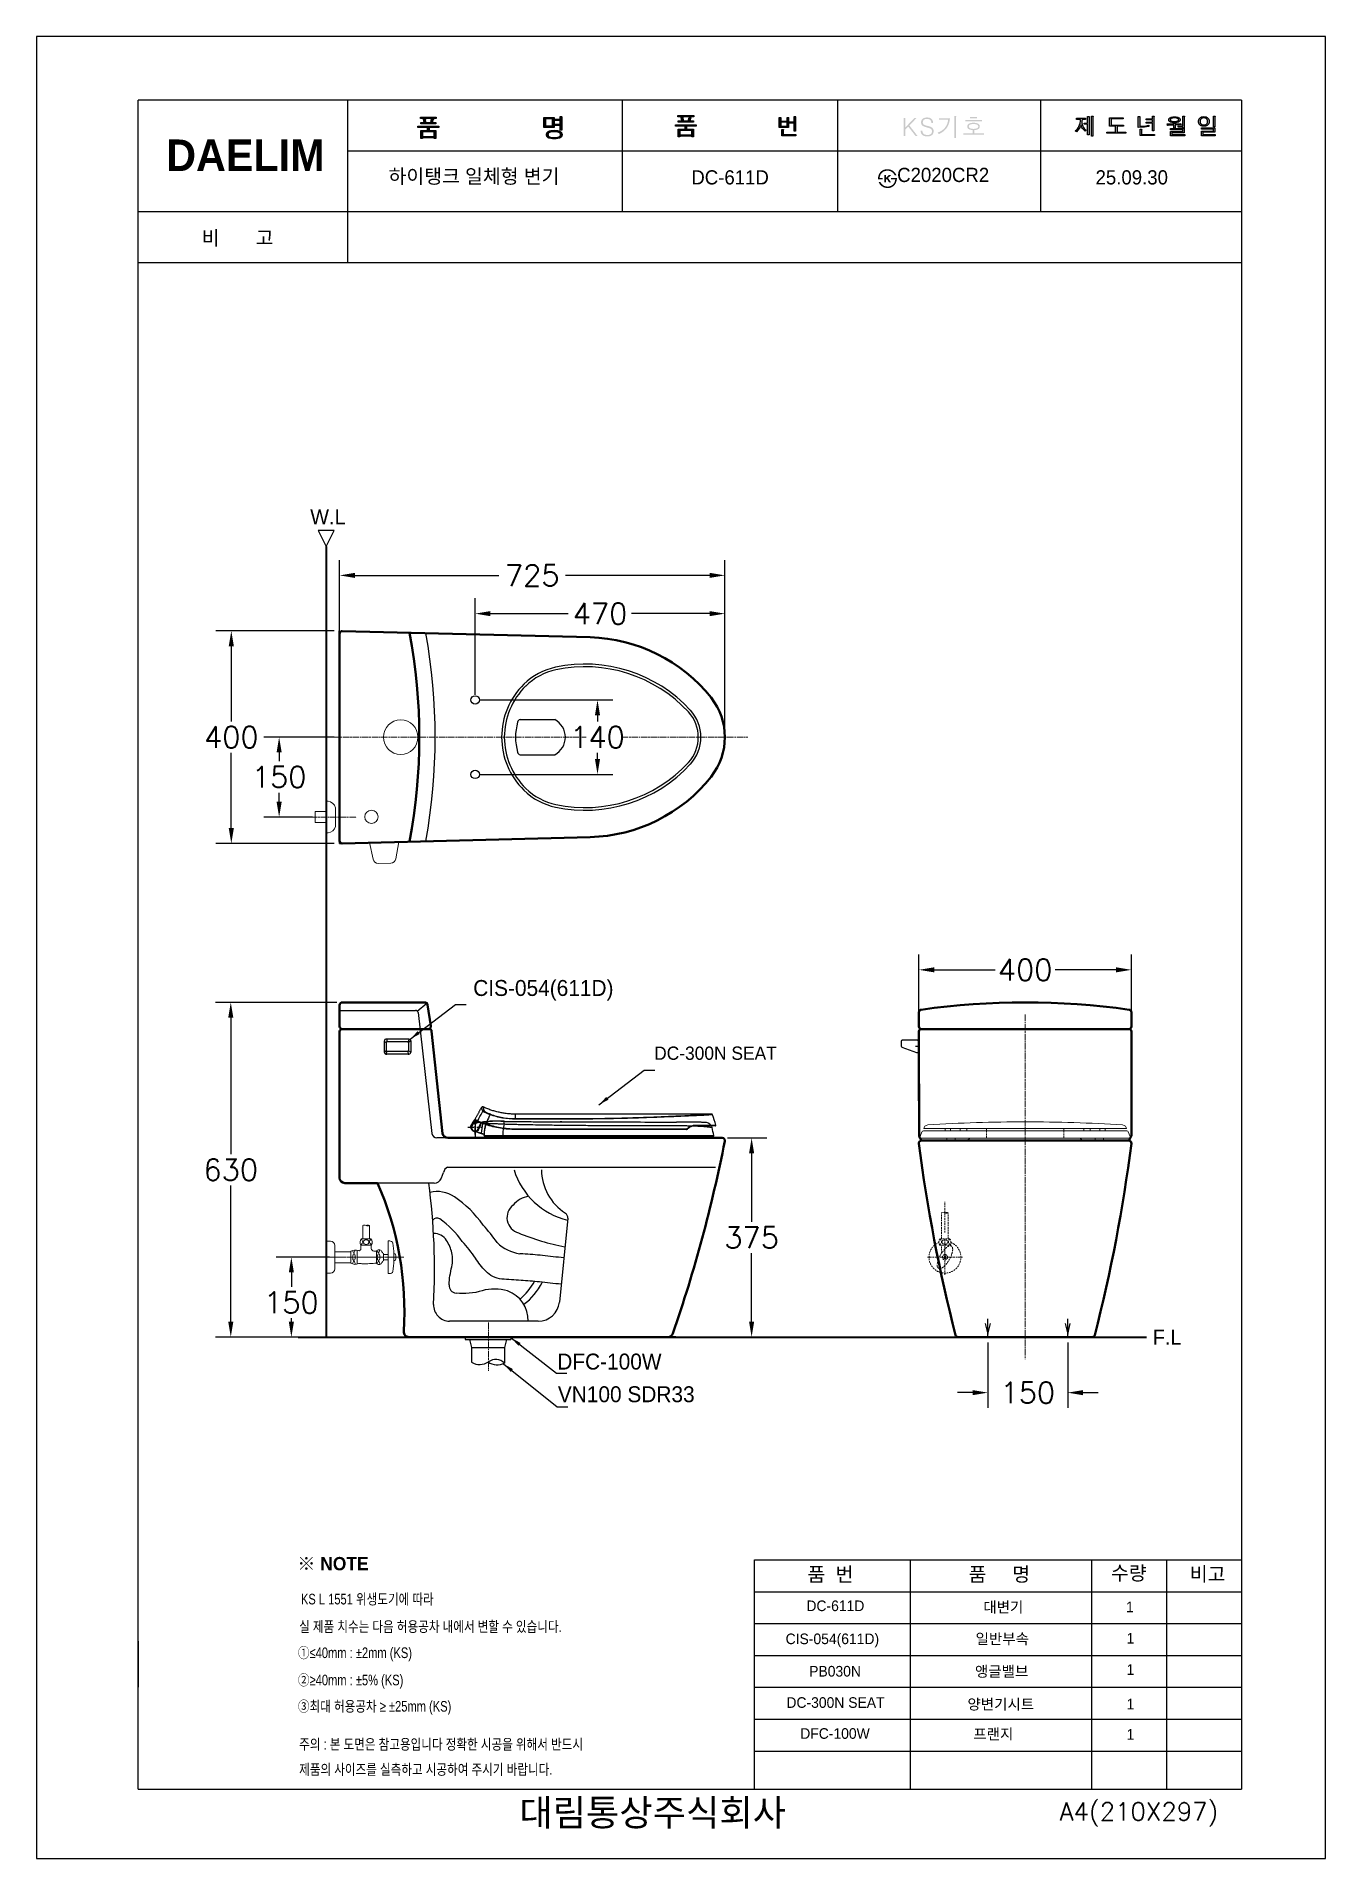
# Model space of a CAD drawing. Extents: x 64556 to 66981, y 58079 to 61510.
import ezdxf
from ezdxf.lldxf.tags import DXFTag

# ---------------------------------------------------------------- set-up
doc = ezdxf.new("R2010")
doc.units = 0
doc.header["$MEASUREMENT"] = 0
for name, pattern in [('AM_ISO02W050x2', [3.75, 3, -0.75]), ('AM_ISO08W050', [18, 12, -1.5, 3, -1.5]), ('AM_ISO09W050', [22.5, 12, -1.5, 3, -1.5, 3, -1.5]), ('BORDER', [18, 5, -2, 5, -2, 2, -2]), ('HIDDEN2', [4.7625, 3.175, -1.5875])]:
    doc.linetypes.add(name, pattern=pattern)
doc.layers.get('0').update_dxf_attribs({"linetype": 'CONTINUOUS'})
doc.layers.get('Defpoints').update_dxf_attribs({"linetype": 'CONTINUOUS'})
for name, color, linetype in [('1', 7, 'CONTINUOUS'), ('2', 2, 'CONTINUOUS'), ('4', 3, 'CONTINUOUS'), ('Dim', 4, 'CONTINUOUS'), ('FAUCET', 4, 'CONTINUOUS'), ('LINE', 7, 'CONTINUOUS'), ('LINE @ 1 VP1', 7, 'CONTINUOUS'), ('LINE @ 1 VPModel', 7, 'CONTINUOUS'), ('MAIN', 7, 'CONTINUOUS'), ('TEXT', 7, 'CONTINUOUS'), ('YA', 7, 'CONTINUOUS')]:
    doc.layers.add(name, color=color, linetype=linetype)
for name, color, linetype, lineweight in [('AM_11', 3, 'AM_ISO09W050', 25), ('AM_3', 6, 'AM_ISO02W050', 20), ('AM_4', 40, 'CONTINUOUS', 13), ('AM_6', 2, 'CONTINUOUS', 30), ('AM_7', 4, 'AM_ISO08W050', 0), ('OUTLINE', 11, 'CONTINUOUS', 40), ('Y', 202, 'CONTINUOUS', 35)]:
    doc.layers.add(name, color=color, linetype=linetype, lineweight=lineweight)
doc.styles.add('h', font='', dxfattribs={"height": 30})
doc.styles.add('MtXpl_', font='')
doc.styles.get("Standard").update_dxf_attribs({"font": 'txt.shx', "bigfont": 'ghs.shx'})
doc.styles.add('굴림', font='', dxfattribs={"height": 3.2})
doc.styles.add('스타일1', font='txt.shx', dxfattribs={"bigfont": 'ghs.shx'})
doc.styles.get('h').set_extended_font_data('Haansoft Batang')
doc.styles.get('MtXpl_').set_extended_font_data('Gulim', bold=True)
doc.styles.get('굴림').set_extended_font_data('Gulim')
tags = doc.linetypes.add('AM_ISO02W050', pattern=[7.5, 6, -1.5]).pattern_tags.tags
tags[6:7] = [DXFTag(74, 4), DXFTag(75, 0), DXFTag(340, '0'), DXFTag(46, 1.0), DXFTag(50, 0.0), DXFTag(44, 0.0), DXFTag(45, 0.0)]
tags[4:5] = [DXFTag(74, 4), DXFTag(75, 0), DXFTag(340, '0'), DXFTag(46, 1.0), DXFTag(50, 0.0), DXFTag(44, 0.0), DXFTag(45, 0.0)]
tags = doc.linetypes.add('Amconstr', pattern=[9999, 9999, 0]).pattern_tags.tags
tags[6:7] = [DXFTag(74, 4), DXFTag(75, 0), DXFTag(340, '0'), DXFTag(46, 1.0), DXFTag(50, 0.0), DXFTag(44, 0.0), DXFTag(45, 0.0)]
tags[4:5] = [DXFTag(74, 4), DXFTag(75, 0), DXFTag(340, '0'), DXFTag(46, 1.0), DXFTag(50, 0.0), DXFTag(44, 0.0), DXFTag(45, 0.0)]
doc.dimstyles.new('SERIM', dxfattribs={"dimscale": 10, "dimtxt": 3, "dimasz": 2, "dimexe": 1, "dimexo": 1.5, "dimgap": 1, "dimtad": 1, "dimtoh": 1, "dimdec": 0, "dimdsep": 46, "dimtxsty": 'h', "dimcen": -0.3, "dimclrt": 2, "dimadec": 0, "dimazin": 0, "dimtfac": 1, "dimtdec": 0, "dimtmove": 1, "dimatfit": 3, "dimfxl": 0, "dimtolj": 1, "dimtzin": 0, "dimarcsym": 0})
doc.dimstyles.get("Standard").update_dxf_attribs({"dimtxt": 0.18, "dimasz": 0.18, "dimexe": 0.18, "dimexo": 0.0625, "dimgap": 0.09, "dimtad": 0, "dimtih": 1, "dimtoh": 1, "dimdec": 4, "dimzin": 0, "dimdsep": 46, "dimtxsty": 'Standard', "dimcen": 0.09, "dimadec": 0, "dimazin": 0, "dimtfac": 1, "dimtdec": 4, "dimtofl": 0, "dimtmove": 0, "dimatfit": 0, "dimfxl": 0, "dimtolj": 1, "dimtzin": 0, "dimarcsym": 0})

msp = doc.modelspace()

# ---------------------------------------------------------------- texts
at = {"color": 3, "style": '굴림', "width": 0.8}
for s, p in [('KS L 1551 위생도기에 따라', (65053.6, 58557.8)), ('실 제품 치수는 다음 허용공차 내에서 변할 수 있습니다.', (65050.2, 58506.1)), ('①≤40mm : ±2mm (KS)', (65048, 58456.8)), ('②≥40mm : ±5%%% (KS)', (65048, 58405.5)), ('③최대 허용공차 ≥ ±25mm (KS)', (65048, 58356))]:
    msp.add_text(s, height=20, dxfattribs=at).set_placement(p)
at = {"color": 1, "style": '굴림', "width": 0.8}
for s, p in [('주의 : 본 도면은 참고용입니다 정확한 시공을 위해서 반드시', (65050.2, 58284.5)), ('제품의 사이즈를 실측하고 시공하여 주시기 바랍니다.', (65050.2, 58237.1))]:
    msp.add_text(s, height=20, dxfattribs=at).set_placement(p)
at = {"layer": '2', "style": 'MtXpl_'}
msp.add_text('※ NOTE', height=25, dxfattribs=at).set_placement((65046.8, 58622.1))
at = {"layer": 'AM_6', "color": 0, "char_height": 28, "width": 125.986, "attachment_point": 1, "style": 'h'}
for s, insert in [('W.L', (65071.1, 60619.5)), ('F.L', (66656.3, 59075))]:
    msp.add_mtext(s, dxfattribs=dict(at, insert=insert))
at = {"layer": 'AM_6', "color": 0, "char_height": 30, "attachment_point": 4}
for s, insert in [('{\\fGulim|b0|i0|c129|p50;CIS-054(611D)}', (65377.8, 59713.8)), ('{\\fGulim|b0|i0|c129|p50;DFC-100W}', (65535.9, 59014.8)), ('{\\fGulim|b0|i0|c129|p50;VN100 SDR33}', (65537, 58953.3))]:
    msp.add_mtext(s, dxfattribs=dict(at, insert=insert))
at = {"layer": 'AM_6', "color": 0, "insert": (65718.2, 59595.4), "char_height": 25, "attachment_point": 4, "style": 'h'}
msp.add_mtext('{\\fGulim|b0|i0|c129|p50;DC-300N SEAT}', dxfattribs=at)
at = {"layer": 'Dim', "color": 0, "attachment_point": 1, "style": '스타일1'}
for s, insert, char_height, width in [('{\\fGulim|b0|i0|c129|p50;   \\H0.79087x;하이탱크 일체형 변기}', (65181.6, 61259.8), 33.819, 702.697), ('{\\fGulim|b0|i0|c129|p50;   \\H0.79087x;DC-611D}', (65751.3, 61257.8), 33.819, 702.697), ('{\\fGulim|b0|i0|c129|p50;   \\H0.79087x;C2020CR2}', (66138.6, 61262.4), 33.819, 702.697), ('{\\fGulim|b0|i0|c129|p50;   \\H0.79087x;25.09.30}', (66511.9, 61257.8), 33.819, 702.697), ('{\\fGulim|b0|i0|c129|p50;DC-611D}', (66004.7, 58565.2), 20, 17), ('{\\fGulim|b0|i0|c129|p50;대변기}', (66337.6, 58562.8), 20, 147), ('{\\fGulim|b0|i0|c129|p50;CIS-054(611D)}', (65965.6, 58503), 20, 147), ('{\\fGulim|b0|i0|c129|p50;일반부속}', (66323, 58503), 20, 212), ('{\\fGulim|b0|i0|c129|p50;PB030N}', (66009.9, 58442), 20, 17), ('{\\fGulim|b0|i0|c129|p50;앵글밸브}', (66321.9, 58441.7), 20, 212), ('{\\fGulim|b0|i0|c129|p50;DC-300N SEAT}', (65967.1, 58383.1), 20, 221.778), ('{\\fGulim|b0|i0|c129|p50;양변기시트}', (66307.7, 58380), 20, 315), ('{\\fGulim|b0|i0|c129|p50;DFC-100W}', (65993.1, 58324.8), 20, 17), ('{\\fGulim|b0|i0|c129|p50;         프랜지}', (66253.4, 58323.8), 20, 212), ('{\\fGulim|b0|i0|c129|p50;       대림통상주식회사\\P}', (65337.3, 58191), 50, 1090)]:
    msp.add_mtext(s, dxfattribs=dict(at, insert=insert, char_height=char_height, width=width))
for s, insert, char_height in [('{\\fGulim|b0|i0|c129|p50;비       고}', (64866.8, 61143.8), 26.746), ('{\\fGulim|b0|i0|c129|p50;품  번}', (66006.6, 58627.8), 26.746), ('{\\fGulim|b0|i0|c129|p50;품     명}', (66309.8, 58628), 26.746), ('{\\fGulim|b0|i0|c129|p50;수량}', (66577.8, 58630.2), 26.746), ('{\\fGulim|b0|i0|c129|p50;비고}', (66726.1, 58628.3), 26.746), ('{\\fGulim|b0|i0|c129|p50;1\\P}', (66606.1, 58563.1), 20), ('{\\fGulim|b0|i0|c129|p50;1\\P}', (66607.1, 58504.1), 20), ('{\\fGulim|b0|i0|c129|p50;1\\P}', (66607, 58445.1), 20), ('{\\fGulim|b0|i0|c129|p50;1\\P}', (66607.1, 58380.2), 20), ('{\\fGulim|b0|i0|c129|p50;1\\P}', (66607.1, 58323.2), 20)]:
    msp.add_mtext(s, dxfattribs=dict(at, insert=insert, char_height=char_height))
at = {"layer": 'YA', "color": 7}
msp.add_text('A4(210X297)', height=33.819, dxfattribs=at).set_placement((66481.3, 58151))
at = {"layer": 'YA', "color": 7, "insert": (64800.1, 61315.7), "char_height": 59.437, "width": 290.871, "attachment_point": 1, "style": 'h'}
msp.add_mtext('{\\fHYGraphic-Medium|b1|i0|c129|p18;DAELIM}', dxfattribs=at)

# ---------------------------------------------------------------- blocks, each defined once
blk = doc.blocks.new('*D23')
at = {"layer": 'Defpoints', "color": 0}
for p in [(65126.3, 60190.5), (65012.6, 60040.1), (65085.6, 60040.1)]:
    blk.add_point(p, dxfattribs=at)
at = {"layer": 'Dim', "color": 0, "lineweight": -2}
for p, q in [((65116.3, 60190.5), (64983.8, 60190.5)), ((65012.6, 60161.7), (65012.6, 60145.1)), ((65012.6, 60068.9), (65012.6, 60085.9)), ((65075.6, 60040.1), (64983.8, 60040.1))]:
    blk.add_line(p, q, dxfattribs=at)
at = {"layer": 'Dim', "color": 0}
for points in [[(65007.8, 60161.7), (65017.4, 60161.7), (65012.6, 60190.5)], [(65007.8, 60068.9), (65017.4, 60068.9), (65012.6, 60040.1)]]:
    blk.add_solid(points, dxfattribs=at)
at = {"layer": 'Dim', "color": 0, "insert": (65012.6, 60115.5), "char_height": 40, "attachment_point": 5}
blk.add_mtext('\\A1;150', dxfattribs=at)
blk = doc.blocks.new('*D13')
at = {"layer": 'Defpoints', "color": 0}
for p in [(65126.3, 60390.5), (64922.6, 59990.5), (65126.3, 59990.5)]:
    blk.add_point(p, dxfattribs=at)
at = {"layer": 'Dim', "color": 0, "lineweight": -2}
for p, q in [((65116.3, 60390.5), (64893.8, 60390.5)), ((64922.6, 60361.7), (64922.6, 60220.1)), ((64922.6, 60019.3), (64922.6, 60160.9)), ((65116.3, 59990.5), (64893.8, 59990.5))]:
    blk.add_line(p, q, dxfattribs=at)
at = {"layer": 'Dim', "color": 0}
for points in [[(64917.8, 60361.7), (64927.4, 60361.7), (64922.6, 60390.5)], [(64917.8, 60019.3), (64927.4, 60019.3), (64922.6, 59990.5)]]:
    blk.add_solid(points, dxfattribs=at)
at = {"layer": 'Dim', "color": 0, "insert": (64922.6, 60190.5), "char_height": 40, "attachment_point": 5}
blk.add_mtext('\\A1;400', dxfattribs=at)
blk = doc.blocks.new('*D14')
at = {"layer": 'Defpoints', "color": 0}
for p in [(65851.3, 60495.1), (65126.3, 60190.5), (65851.3, 60190.5)]:
    blk.add_point(p, dxfattribs=at)
at = {"layer": 'Dim', "color": 0, "lineweight": -2}
for p, q in [((65126.3, 60200.5), (65126.3, 60523.9)), ((65851.3, 60200.5), (65851.3, 60523.9)), ((65155.1, 60495.1), (65425.8, 60495.1)), ((65822.5, 60495.1), (65551.7, 60495.1))]:
    blk.add_line(p, q, dxfattribs=at)
at = {"layer": 'Dim', "color": 0}
for points in [[(65155.1, 60499.9), (65155.1, 60490.3), (65126.3, 60495.1)], [(65822.5, 60499.9), (65822.5, 60490.3), (65851.3, 60495.1)]]:
    blk.add_solid(points, dxfattribs=at)
at = {"layer": 'Dim', "color": 0, "insert": (65488.8, 60495.1), "char_height": 40, "attachment_point": 5}
blk.add_mtext('\\A1;725', dxfattribs=at)
blk = doc.blocks.new('*D15')
at = {"layer": 'Defpoints', "color": 0}
for p in [(65851.3, 60423.1), (65381.3, 60260.5), (65851.3, 60190.5)]:
    blk.add_point(p, dxfattribs=at)
at = {"layer": 'Dim', "color": 0, "lineweight": -2}
for p, q in [((65381.3, 60270.5), (65381.3, 60451.9)), ((65851.3, 60200.5), (65851.3, 60451.9)), ((65410.1, 60423.1), (65556.7, 60423.1)), ((65822.5, 60423.1), (65675.9, 60423.1))]:
    blk.add_line(p, q, dxfattribs=at)
at = {"layer": 'Dim', "color": 0}
for points in [[(65410.1, 60427.9), (65410.1, 60418.3), (65381.3, 60423.1)], [(65822.5, 60427.9), (65822.5, 60418.3), (65851.3, 60423.1)]]:
    blk.add_solid(points, dxfattribs=at)
at = {"layer": 'Dim', "color": 0, "insert": (65616.3, 60423.1), "char_height": 40, "attachment_point": 5}
blk.add_mtext('\\A1;470', dxfattribs=at)
blk = doc.blocks.new('*D16')
at = {"layer": 'Defpoints', "color": 0}
for p in [(65381.3, 60260.5), (65381.3, 60120.5), (65611.6, 60120.5)]:
    blk.add_point(p, dxfattribs=at)
at = {"layer": 'Dim', "color": 0, "lineweight": -2}
for p, q in [((65391.3, 60260.5), (65640.4, 60260.5)), ((65611.6, 60231.7), (65611.6, 60220.1)), ((65611.6, 60149.3), (65611.6, 60160.9)), ((65391.3, 60120.5), (65640.4, 60120.5))]:
    blk.add_line(p, q, dxfattribs=at)
at = {"layer": 'Dim', "color": 0}
for points in [[(65606.8, 60231.7), (65616.4, 60231.7), (65611.6, 60260.5)], [(65606.8, 60149.3), (65616.4, 60149.3), (65611.6, 60120.5)]]:
    blk.add_solid(points, dxfattribs=at)
at = {"layer": 'Dim', "color": 0, "insert": (65611.6, 60190.5), "char_height": 40, "attachment_point": 5}
blk.add_mtext('\\A1;140', dxfattribs=at)
blk = doc.blocks.new('*D17')
at = {"layer": 'Defpoints', "color": 0}
for p in [(66346.3, 59061.1), (66496.3, 59061.1), (66496.3, 58956.5)]:
    blk.add_point(p, dxfattribs=at)
at = {"layer": 'Dim', "color": 0, "lineweight": -2}
for p, q in [((66346.3, 59051.1), (66346.3, 58927.7)), ((66496.3, 59051.1), (66496.3, 58927.7)), ((66317.5, 58956.5), (66288.7, 58956.5)), ((66525.1, 58956.5), (66553.9, 58956.5))]:
    blk.add_line(p, q, dxfattribs=at)
at = {"layer": 'Dim', "color": 0}
for points in [[(66317.5, 58961.3), (66317.5, 58951.7), (66346.3, 58956.5)], [(66525.1, 58961.3), (66525.1, 58951.7), (66496.3, 58956.5)]]:
    blk.add_solid(points, dxfattribs=at)
at = {"layer": 'Dim', "color": 0, "insert": (66421.3, 58956.5), "char_height": 40, "attachment_point": 5}
blk.add_mtext('\\A1;150', dxfattribs=at)
blk = doc.blocks.new('*D19')
at = {"layer": 'Defpoints', "color": 0}
for p in [(65131.3, 59691.1), (64921.6, 59061.1), (65131.3, 59061.1)]:
    blk.add_point(p, dxfattribs=at)
at = {"layer": 'Dim', "color": 0, "lineweight": -2}
for p, q in [((65121.3, 59691.1), (64892.8, 59691.1)), ((64921.6, 59662.3), (64921.6, 59405.7)), ((64921.6, 59089.9), (64921.6, 59346.5)), ((65121.3, 59061.1), (64892.8, 59061.1))]:
    blk.add_line(p, q, dxfattribs=at)
at = {"layer": 'Dim', "color": 0}
for points in [[(64916.8, 59662.3), (64926.4, 59662.3), (64921.6, 59691.1)], [(64916.8, 59089.9), (64926.4, 59089.9), (64921.6, 59061.1)]]:
    blk.add_solid(points, dxfattribs=at)
at = {"layer": 'Dim', "color": 0, "insert": (64921.6, 59376.1), "char_height": 40, "attachment_point": 5}
blk.add_mtext('\\A1;630', dxfattribs=at)
blk = doc.blocks.new('*D20')
at = {"layer": 'Defpoints', "color": 0}
for p in [(65846.3, 59436.1), (65846.3, 59061.1), (65901.6, 59061.1)]:
    blk.add_point(p, dxfattribs=at)
at = {"layer": 'Dim', "color": 0, "lineweight": -2}
for p, q in [((65856.3, 59436.1), (65930.4, 59436.1)), ((65901.6, 59407.3), (65901.6, 59278.2)), ((65901.6, 59089.9), (65901.6, 59219)), ((65856.3, 59061.1), (65930.4, 59061.1))]:
    blk.add_line(p, q, dxfattribs=at)
at = {"layer": 'Dim', "color": 0}
for points in [[(65896.8, 59407.3), (65906.4, 59407.3), (65901.6, 59436.1)], [(65896.8, 59089.9), (65906.4, 59089.9), (65901.6, 59061.1)]]:
    blk.add_solid(points, dxfattribs=at)
at = {"layer": 'Dim', "color": 0, "insert": (65901.6, 59248.6), "char_height": 40, "attachment_point": 5}
blk.add_mtext('\\A1;375', dxfattribs=at)
blk = doc.blocks.new('*D21')
at = {"layer": 'Defpoints', "color": 0}
for p in [(65117.3, 59211.5), (65035.6, 59061.1), (65101.3, 59061.1)]:
    blk.add_point(p, dxfattribs=at)
at = {"layer": 'Dim', "color": 0, "lineweight": -2}
for p, q in [((65107.3, 59211.5), (65006.8, 59211.5)), ((65035.6, 59182.7), (65035.6, 59155.9)), ((65035.6, 59089.9), (65035.6, 59096.7)), ((65091.3, 59061.1), (65006.8, 59061.1))]:
    blk.add_line(p, q, dxfattribs=at)
at = {"layer": 'Dim', "color": 0}
for points in [[(65030.8, 59182.7), (65040.4, 59182.7), (65035.6, 59211.5)], [(65030.8, 59089.9), (65040.4, 59089.9), (65035.6, 59061.1)]]:
    blk.add_solid(points, dxfattribs=at)
at = {"layer": 'Dim', "color": 0, "insert": (65035.6, 59126.3), "char_height": 40, "attachment_point": 5}
blk.add_mtext('\\A1;150', dxfattribs=at)
blk = doc.blocks.new('*D22')
at = {"layer": 'Defpoints', "color": 0}
for p in [(66616.3, 59752.5), (66216.3, 59659.3), (66616.3, 59659.3)]:
    blk.add_point(p, dxfattribs=at)
at = {"layer": 'Dim', "color": 0, "lineweight": -2}
for p, q in [((66216.3, 59669.3), (66216.3, 59781.3)), ((66616.3, 59669.3), (66616.3, 59781.3)), ((66245.1, 59752.5), (66360, 59752.5)), ((66587.5, 59752.5), (66472.6, 59752.5))]:
    blk.add_line(p, q, dxfattribs=at)
at = {"layer": 'Dim', "color": 0}
for points in [[(66245.1, 59757.3), (66245.1, 59747.7), (66216.3, 59752.5)], [(66587.5, 59757.3), (66587.5, 59747.7), (66616.3, 59752.5)]]:
    blk.add_solid(points, dxfattribs=at)
at = {"layer": 'Dim', "color": 0, "insert": (66416.3, 59752.5), "char_height": 40, "attachment_point": 5}
blk.add_mtext('\\A1;400', dxfattribs=at)
blk = doc.blocks.new('*U36')
at = {"layer": 'LINE @ 1 VP1', "linetype": 'Amconstr'}
h = blk.add_hatch(color=256, dxfattribs=at)
h.dxf.hatch_style = 1
h.paths.add_polyline_path([(66198.4, 61342.2), (66212.2, 61356.3), (66208.2, 61356.3), (66190.7, 61338.3), (66190.7, 61356.3), (66187.5, 61356.3), (66187.5, 61322.4), (66190.7, 61322.4), (66190.7, 61334.3), (66196.3, 61340.1), (66210, 61322.4), (66213.8, 61322.4)])
h.paths.add_polyline_path([(66224.8, 61344.6), (66224.5, 61345), (66224.3, 61345.4), (66224.1, 61345.9), (66223.9, 61346.4), (66223.8, 61346.9), (66223.7, 61348), (66223.8, 61348.7), (66223.9, 61349.5), (66224, 61350.1), (66224.2, 61350.7), (66224.5, 61351.3), (66224.9, 61351.8), (66225.3, 61352.3), (66225.7, 61352.8), (66226.3, 61353.1), (66226.9, 61353.5), (66227.5, 61353.8), (66228.2, 61354), (66229.8, 61354.3), (66231.6, 61354.4), (66233.4, 61354.3), (66235, 61353.9), (66235.8, 61353.7), (66236.4, 61353.3), (66237.1, 61352.9), (66237.7, 61352.5), (66238.2, 61352), (66238.6, 61351.4), (66239, 61350.8), (66239.3, 61350.1), (66239.5, 61349.4), (66239.7, 61348.6), (66239.9, 61346.9), (66243.1, 61346.9), (66242.9, 61349.2), (66242.7, 61350.2), (66242.3, 61351.2), (66241.9, 61352.1), (66241.4, 61353), (66240.8, 61353.8), (66240.1, 61354.5), (66239.3, 61355.1), (66238.4, 61355.6), (66237.5, 61356.1), (66236.5, 61356.5), (66234.2, 61357), (66231.7, 61357.2), (66229.2, 61357), (66227, 61356.5), (66226, 61356.2), (66225.1, 61355.8), (66224.2, 61355.3), (66223.4, 61354.7), (66222.7, 61354), (66222.1, 61353.3), (66221.6, 61352.6), (66221.2, 61351.8), (66220.9, 61350.9), (66220.6, 61350), (66220.5, 61349.1), (66220.5, 61348.1), (66220.6, 61346.2), (66220.8, 61345.4), (66221, 61344.6), (66221.4, 61343.8), (66221.8, 61343.2), (66222.2, 61342.6), (66222.8, 61342), (66223.3, 61341.6), (66224, 61341.1), (66225.5, 61340.3), (66229.8, 61338.8), (66233, 61338), (66236.7, 61336.9), (66238.1, 61336.3), (66238.6, 61335.9), (66239, 61335.6), (66239.5, 61335.2), (66239.9, 61334.7), (66240.2, 61334.2), (66240.5, 61333.6), (66240.7, 61333), (66240.8, 61332.3), (66240.9, 61330.8), (66240.9, 61330.1), (66240.8, 61329.4), (66240.6, 61328.7), (66240.4, 61328.1), (66240, 61327.5), (66239.7, 61327), (66239.2, 61326.5), (66238.7, 61326), (66238.1, 61325.6), (66237.4, 61325.2), (66236.7, 61324.9), (66236, 61324.6), (66234.3, 61324.3), (66232.4, 61324.1), (66230.3, 61324.3), (66228.4, 61324.7), (66227.5, 61325), (66226.8, 61325.4), (66226, 61325.9), (66225.4, 61326.4), (66224.8, 61327), (66224.3, 61327.6), (66223.9, 61328.3), (66223.6, 61329.1), (66223.3, 61329.9), (66223.1, 61330.7), (66222.9, 61332.6), (66219.7, 61332.6), (66219.7, 61332.4), (66219.9, 61329.9), (66220.2, 61328.8), (66220.5, 61327.7), (66221, 61326.7), (66221.5, 61325.8), (66222.2, 61325), (66222.9, 61324.2), (66223.8, 61323.6), (66224.8, 61323), (66225.8, 61322.5), (66227, 61322.1), (66229.5, 61321.6), (66232.4, 61321.4), (66235, 61321.6), (66237.2, 61322.1), (66238.3, 61322.4), (66239.2, 61322.9), (66240.1, 61323.4), (66240.9, 61324.1), (66241.7, 61324.8), (66242.3, 61325.5), (66242.8, 61326.3), (66243.3, 61327.2), (66243.6, 61328.1), (66243.9, 61329.1), (66244, 61330.1), (66244.1, 61331.2), (66243.9, 61333.1), (66243.7, 61334), (66243.4, 61334.8), (66243.1, 61335.6), (66242.6, 61336.3), (66242.1, 61337), (66241.5, 61337.6), (66240.8, 61338.1), (66240.1, 61338.7), (66238.3, 61339.6), (66236.1, 61340.5), (66233.4, 61341.2), (66229.4, 61342.2), (66228, 61342.6), (66226.8, 61343.1), (66225.8, 61343.6), (66225.4, 61343.9), (66225.1, 61344.3)])
h.paths.add_polyline_path([(66274, 61350.1), (66274.9, 61355.8), (66254.1, 61355.8), (66254.1, 61353.2), (66271.5, 61353.2), (66270.7, 61348.7), (66269.4, 61344.7), (66267.5, 61340.9), (66265, 61337.4), (66262.2, 61334.6), (66259.1, 61332.2), (66255.5, 61330.2), (66251.6, 61328.6), (66253.8, 61326), (66258.1, 61328.1), (66261.9, 61330.6), (66265.2, 61333.3), (66268, 61336.4), (66270.6, 61340.4), (66272.6, 61345)])
h.paths.add_polyline_path([(66286.4, 61358.3), (66286.5, 61358.8), (66286.8, 61359.2), (66286.9, 61359.4), (66286.9, 61359.5), (66286.9, 61359.6), (66286.9, 61359.7), (66286.9, 61359.7), (66286.9, 61359.7), (66286.9, 61359.7), (66286.9, 61359.8), (66286.9, 61359.8), (66286.9, 61359.8), (66286.9, 61359.8), (66286.9, 61359.8), (66286.9, 61359.8), (66286.8, 61359.8), (66286.7, 61359.9), (66286.5, 61359.9), (66285.5, 61360), (66283.3, 61360), (66283.3, 61318.6), (66286.4, 61318.6)])
h.paths.add_polyline_path([(66325.9, 61358.2), (66312.5, 61358.2), (66312.5, 61355.8), (66325.9, 61355.8)])
h.paths.add_polyline_path([(66334.9, 61352.2), (66303.5, 61352.2), (66303.5, 61349.8), (66334.9, 61349.8)])
h.paths.add_polyline_path([(66328.2, 61345.2), (66327.3, 61345.7), (66326.4, 61346.1), (66324.3, 61346.7), (66321.9, 61347.1), (66319.2, 61347.2), (66316.4, 61347.1), (66314, 61346.7), (66311.9, 61346.1), (66311, 61345.7), (66310.2, 61345.2), (66309.5, 61344.7), (66309, 61344.2), (66308.5, 61343.6), (66308.1, 61343), (66307.8, 61342.4), (66307.6, 61341.7), (66307.4, 61341), (66307.4, 61340.2), (66307.4, 61339.6), (66307.5, 61338.9), (66307.7, 61338.3), (66308, 61337.7), (66308.3, 61337.1), (66308.8, 61336.6), (66309.2, 61336.1), (66309.8, 61335.7), (66310.5, 61335.2), (66311.3, 61334.8), (66313.1, 61334.1), (66315.2, 61333.7), (66317.7, 61333.4), (66317.7, 61327), (66299.7, 61327), (66299.7, 61324.5), (66338.7, 61324.5), (66338.7, 61327), (66320.8, 61327), (66320.8, 61333.4), (66323.1, 61333.7), (66325.2, 61334.1), (66327, 61334.8), (66327.8, 61335.2), (66328.5, 61335.7), (66329.1, 61336.1), (66329.6, 61336.6), (66330.1, 61337.1), (66330.4, 61337.7), (66330.7, 61338.3), (66330.9, 61338.9), (66331, 61339.6), (66331, 61340.2), (66331, 61341), (66330.9, 61341.7), (66330.6, 61342.4), (66330.3, 61343), (66329.9, 61343.6), (66329.4, 61344.2), (66328.8, 61344.7)])
h.paths.add_polyline_path([(66315.3, 61344.5), (66317.1, 61344.8), (66319.2, 61344.8), (66321.3, 61344.8), (66323.1, 61344.5), (66324.7, 61344.2), (66325.3, 61343.9), (66325.9, 61343.6), (66326.4, 61343.3), (66326.9, 61343), (66327.2, 61342.6), (66327.5, 61342.2), (66327.8, 61341.8), (66327.9, 61341.3), (66328, 61340.8), (66328.1, 61340.3), (66328, 61339.7), (66327.9, 61339.3), (66327.8, 61338.8), (66327.5, 61338.4), (66327.2, 61338), (66326.9, 61337.6), (66326.4, 61337.3), (66325.9, 61336.9), (66325.3, 61336.6), (66324.6, 61336.4), (66323.1, 61336), (66321.3, 61335.8), (66319.2, 61335.7), (66317.1, 61335.8), (66315.3, 61336), (66313.7, 61336.4), (66313, 61336.6), (66312.4, 61336.9), (66311.9, 61337.3), (66311.5, 61337.6), (66311.2, 61338), (66310.9, 61338.4), (66310.6, 61338.8), (66310.5, 61339.3), (66310.4, 61339.7), (66310.3, 61340.3), (66310.4, 61340.8), (66310.5, 61341.3), (66310.6, 61341.8), (66310.9, 61342.2), (66311.2, 61342.6), (66311.5, 61343), (66311.9, 61343.3), (66312.4, 61343.6), (66313, 61343.9), (66313.7, 61344.2)], flags=16)
h.paths.add_polyline_path([(66529.9, 61355.9), (66512.7, 61355.9), (66512.7, 61353.5), (66520.4, 61353.5), (66520.2, 61350), (66519.7, 61346.6), (66518.8, 61343.4), (66517.6, 61340.4), (66516.2, 61337.8), (66514.6, 61335.6), (66512.8, 61333.8), (66510.7, 61332.3), (66512.7, 61330.1), (66515.6, 61333), (66518, 61336.2), (66520, 61339.8), (66521.4, 61343.5), (66521.8, 61341.9), (66522.3, 61340.2), (66523.2, 61338.5), (66524.3, 61336.7), (66526.6, 61333.8), (66529.2, 61331.2), (66531.3, 61333.3), (66529.3, 61334.8), (66527.6, 61336.5), (66526.1, 61338.6), (66524.8, 61341), (66523.8, 61343.9), (66523.2, 61347), (66523, 61350.2), (66523.3, 61353.5), (66529.9, 61353.5)])
h.paths.add_polyline_path([(66536.7, 61357.6), (66536.8, 61358), (66536.9, 61358.3), (66537, 61358.5), (66537.1, 61358.7), (66537.1, 61358.7), (66537.1, 61358.7), (66537.1, 61358.8), (66537.1, 61358.8), (66537.1, 61358.8), (66537.1, 61358.8), (66537.1, 61358.8), (66537, 61358.9), (66537, 61358.9), (66536.9, 61358.9), (66536.7, 61359), (66535.9, 61359), (66533.8, 61359), (66533.8, 61346.5), (66527.5, 61346.5), (66527.5, 61344.3), (66533.8, 61344.3), (66533.8, 61324.2), (66536.7, 61324.2)])
h.paths.add_polyline_path([(66543.9, 61358.4), (66543.9, 61358.7), (66544.1, 61359), (66544.2, 61359.2), (66544.2, 61359.3), (66544.2, 61359.4), (66544.2, 61359.4), (66544.2, 61359.5), (66544.2, 61359.5), (66544.2, 61359.5), (66544.2, 61359.5), (66544.2, 61359.5), (66544.2, 61359.5), (66544.2, 61359.6), (66544.1, 61359.6), (66544.1, 61359.6), (66544, 61359.6), (66543.9, 61359.7), (66543.6, 61359.7), (66543.3, 61359.7), (66541, 61359.7), (66541, 61322.1), (66543.9, 61322.1)])
h.paths.add_polyline_path([(66600.9, 61356.7), (66575.1, 61356.7), (66575.1, 61340.6), (66586.6, 61340.6), (66586.6, 61329.7), (66570.2, 61329.7), (66570.2, 61327.4), (66605.7, 61327.4), (66605.7, 61329.7), (66589.4, 61329.7), (66589.4, 61340.6), (66601.4, 61340.6), (66601.4, 61342.9), (66578, 61342.9), (66578, 61354.3), (66600.9, 61354.3)])
h.paths.add_polyline_path([(66632, 61356.9), (66632.1, 61357.5), (66632.3, 61358), (66632.4, 61358.2), (66632.4, 61358.3), (66632.4, 61358.4), (66632.4, 61358.4), (66632.4, 61358.5), (66632.4, 61358.5), (66632.4, 61358.5), (66632.4, 61358.5), (66632.4, 61358.6), (66632.3, 61358.6), (66632.3, 61358.6), (66632.3, 61358.6), (66632.2, 61358.7), (66632, 61358.7), (66631.9, 61358.7), (66631, 61358.8), (66629.2, 61358.8), (66629.2, 61338.2), (66640.8, 61338.7), (66649.3, 61340.1), (66648.9, 61342.5), (66640.3, 61341), (66632, 61340.6)])
h.paths.add_polyline_path([(66658.5, 61358.4), (66658.6, 61358.8), (66658.7, 61359.1), (66658.8, 61359.2), (66658.8, 61359.4), (66658.9, 61359.4), (66658.9, 61359.4), (66658.9, 61359.5), (66658.9, 61359.5), (66658.8, 61359.5), (66658.8, 61359.5), (66658.8, 61359.5), (66658.8, 61359.5), (66658.8, 61359.6), (66658.8, 61359.6), (66658.7, 61359.6), (66658.6, 61359.6), (66658.5, 61359.7), (66658.3, 61359.7), (66657.9, 61359.7), (66655.7, 61359.7), (66655.7, 61354.9), (66643.8, 61354.9), (66643.8, 61352.6), (66655.7, 61352.6), (66655.7, 61348.6), (66643.8, 61348.6), (66643.8, 61346.2), (66655.7, 61346.2), (66655.7, 61332), (66658.5, 61332)])
h.paths.add_polyline_path([(66635.4, 61333.6), (66635.4, 61333.9), (66635.6, 61334.2), (66635.7, 61334.4), (66635.7, 61334.5), (66635.7, 61334.6), (66635.7, 61334.6), (66635.7, 61334.6), (66635.7, 61334.6), (66635.7, 61334.7), (66635.7, 61334.7), (66635.7, 61334.7), (66635.7, 61334.7), (66635.6, 61334.7), (66635.6, 61334.8), (66635.5, 61334.8), (66635.4, 61334.8), (66634.7, 61334.9), (66632.6, 61334.9), (66632.6, 61323), (66659.4, 61323), (66659.4, 61325.3), (66635.4, 61325.3)])
h.paths.add_polyline_path([(66707.3, 61350.6), (66707.6, 61351.1), (66707.8, 61351.7), (66708, 61352.2), (66708, 61352.8), (66708, 61353.4), (66707.8, 61354), (66707.6, 61354.5), (66707.3, 61355), (66707, 61355.5), (66706.5, 61355.9), (66706, 61356.4), (66705.3, 61356.8), (66703.7, 61357.5), (66701.8, 61358), (66699.7, 61358.4), (66697.3, 61358.5), (66694.8, 61358.4), (66692.7, 61358), (66690.8, 61357.5), (66689.2, 61356.8), (66688.5, 61356.4), (66688, 61355.9), (66687.5, 61355.5), (66687.2, 61355), (66686.9, 61354.5), (66686.7, 61354), (66686.6, 61353.4), (66686.5, 61352.8), (66686.6, 61352.2), (66686.7, 61351.7), (66686.9, 61351.1), (66687.2, 61350.6), (66687.5, 61350.2), (66688, 61349.7), (66688.5, 61349.3), (66689.2, 61348.9), (66689.9, 61348.5), (66690.8, 61348.1), (66692.7, 61347.6), (66694.8, 61347.3), (66697.3, 61347.2), (66699.7, 61347.3), (66701.8, 61347.6), (66703.7, 61348.1), (66704.6, 61348.5), (66705.3, 61348.9), (66706, 61349.3), (66706.5, 61349.7), (66707, 61350.2)])
h.paths.add_polyline_path([(66704, 61350.8), (66703.6, 61350.6), (66703.2, 61350.3), (66702, 61349.9), (66700.6, 61349.6), (66697.3, 61349.3), (66693.9, 61349.6), (66692.5, 61349.9), (66691.3, 61350.3), (66690.9, 61350.6), (66690.5, 61350.8), (66690.1, 61351.1), (66689.8, 61351.4), (66689.6, 61351.7), (66689.5, 61352.1), (66689.4, 61352.2), (66689.4, 61352.4), (66689.3, 61352.8), (66689.4, 61353.2), (66689.5, 61353.5), (66689.6, 61353.9), (66689.8, 61354.2), (66690.1, 61354.5), (66690.5, 61354.8), (66690.9, 61355), (66691.3, 61355.3), (66692.5, 61355.7), (66693.9, 61356), (66697.3, 61356.3), (66700.6, 61356), (66702, 61355.7), (66703.2, 61355.3), (66703.6, 61355), (66704, 61354.8), (66704.4, 61354.5), (66704.7, 61354.2), (66704.9, 61353.9), (66705, 61353.5), (66705.1, 61353.4), (66705.1, 61353.2), (66705.2, 61352.8), (66705.1, 61352.4), (66705.1, 61352.2), (66705, 61352.1), (66705, 61351.9), (66704.9, 61351.7), (66704.7, 61351.4), (66704.4, 61351.1)], flags=16)
h.paths.add_polyline_path([(66709.6, 61343.9), (66709.3, 61346.1), (66694.4, 61345), (66683.8, 61344.9), (66684.2, 61342.8), (66684.2, 61342.4), (66684.3, 61342.1), (66684.4, 61342), (66684.4, 61341.9), (66684.4, 61341.9), (66684.5, 61341.9), (66684.5, 61341.9), (66684.5, 61341.9), (66684.5, 61341.8), (66684.5, 61341.8), (66684.5, 61341.8), (66684.5, 61341.8), (66684.6, 61341.8), (66684.6, 61341.9), (66684.6, 61341.9), (66684.7, 61341.9), (66684.8, 61342), (66685, 61342.1), (66685.3, 61342.4), (66685.6, 61342.5), (66695.9, 61342.9), (66695.9, 61337), (66698.7, 61337), (66698.7, 61342.9), (66704.1, 61343.4)])
at = {"layer": 'LINE @ 1 VPModel', "linetype": 'Amconstr'}
h = blk.add_hatch(color=256, dxfattribs=at)
h.dxf.hatch_style = 1
h.paths.add_polyline_path([(66198.4, 61342.2), (66212.2, 61356.3), (66208.2, 61356.3), (66190.7, 61338.3), (66190.7, 61356.3), (66187.5, 61356.3), (66187.5, 61322.4), (66190.7, 61322.4), (66190.7, 61334.3), (66196.3, 61340.1), (66210, 61322.4), (66213.8, 61322.4)])
h.paths.add_polyline_path([(66224.8, 61344.6), (66224.5, 61345), (66224.3, 61345.4), (66224.1, 61345.9), (66223.9, 61346.4), (66223.8, 61346.9), (66223.7, 61348), (66223.8, 61348.7), (66223.9, 61349.5), (66224, 61350.1), (66224.2, 61350.7), (66224.5, 61351.3), (66224.9, 61351.8), (66225.3, 61352.3), (66225.7, 61352.8), (66226.3, 61353.1), (66226.9, 61353.5), (66227.5, 61353.8), (66228.2, 61354), (66229.8, 61354.3), (66231.6, 61354.4), (66233.4, 61354.3), (66235, 61353.9), (66235.8, 61353.7), (66236.4, 61353.3), (66237.1, 61352.9), (66237.7, 61352.5), (66238.2, 61352), (66238.6, 61351.4), (66239, 61350.8), (66239.3, 61350.1), (66239.5, 61349.4), (66239.7, 61348.6), (66239.9, 61346.9), (66243.1, 61346.9), (66242.9, 61349.2), (66242.7, 61350.2), (66242.3, 61351.2), (66241.9, 61352.1), (66241.4, 61353), (66240.8, 61353.8), (66240.1, 61354.5), (66239.3, 61355.1), (66238.4, 61355.6), (66237.5, 61356.1), (66236.5, 61356.5), (66234.2, 61357), (66231.7, 61357.2), (66229.2, 61357), (66227, 61356.5), (66226, 61356.2), (66225.1, 61355.8), (66224.2, 61355.3), (66223.4, 61354.7), (66222.7, 61354), (66222.1, 61353.3), (66221.6, 61352.6), (66221.2, 61351.8), (66220.9, 61350.9), (66220.6, 61350), (66220.5, 61349.1), (66220.5, 61348.1), (66220.6, 61346.2), (66220.8, 61345.4), (66221, 61344.6), (66221.4, 61343.8), (66221.8, 61343.2), (66222.2, 61342.6), (66222.8, 61342), (66223.3, 61341.6), (66224, 61341.1), (66225.5, 61340.3), (66229.8, 61338.8), (66233, 61338), (66236.7, 61336.9), (66238.1, 61336.3), (66238.6, 61335.9), (66239, 61335.6), (66239.5, 61335.2), (66239.9, 61334.7), (66240.2, 61334.2), (66240.5, 61333.6), (66240.7, 61333), (66240.8, 61332.3), (66240.9, 61330.8), (66240.9, 61330.1), (66240.8, 61329.4), (66240.6, 61328.7), (66240.4, 61328.1), (66240, 61327.5), (66239.7, 61327), (66239.2, 61326.5), (66238.7, 61326), (66238.1, 61325.6), (66237.4, 61325.2), (66236.7, 61324.9), (66236, 61324.6), (66234.3, 61324.3), (66232.4, 61324.1), (66230.3, 61324.3), (66228.4, 61324.7), (66227.5, 61325), (66226.8, 61325.4), (66226, 61325.9), (66225.4, 61326.4), (66224.8, 61327), (66224.3, 61327.6), (66223.9, 61328.3), (66223.6, 61329.1), (66223.3, 61329.9), (66223.1, 61330.7), (66222.9, 61332.6), (66219.7, 61332.6), (66219.7, 61332.4), (66219.9, 61329.9), (66220.2, 61328.8), (66220.5, 61327.7), (66221, 61326.7), (66221.5, 61325.8), (66222.2, 61325), (66222.9, 61324.2), (66223.8, 61323.6), (66224.8, 61323), (66225.8, 61322.5), (66227, 61322.1), (66229.5, 61321.6), (66232.4, 61321.4), (66235, 61321.6), (66237.2, 61322.1), (66238.3, 61322.4), (66239.2, 61322.9), (66240.1, 61323.4), (66240.9, 61324.1), (66241.7, 61324.8), (66242.3, 61325.5), (66242.8, 61326.3), (66243.3, 61327.2), (66243.6, 61328.1), (66243.9, 61329.1), (66244, 61330.1), (66244.1, 61331.2), (66243.9, 61333.1), (66243.7, 61334), (66243.4, 61334.8), (66243.1, 61335.6), (66242.6, 61336.3), (66242.1, 61337), (66241.5, 61337.6), (66240.8, 61338.1), (66240.1, 61338.7), (66238.3, 61339.6), (66236.1, 61340.5), (66233.4, 61341.2), (66229.4, 61342.2), (66228, 61342.6), (66226.8, 61343.1), (66225.8, 61343.6), (66225.4, 61343.9), (66225.1, 61344.3)])
h.paths.add_polyline_path([(66274, 61350.1), (66274.9, 61355.8), (66254.1, 61355.8), (66254.1, 61353.2), (66271.5, 61353.2), (66270.7, 61348.7), (66269.4, 61344.7), (66267.5, 61340.9), (66265, 61337.4), (66262.2, 61334.6), (66259.1, 61332.2), (66255.5, 61330.2), (66251.6, 61328.6), (66253.8, 61326), (66258.1, 61328.1), (66261.9, 61330.6), (66265.2, 61333.3), (66268, 61336.4), (66270.6, 61340.4), (66272.6, 61345)])
h.paths.add_polyline_path([(66286.4, 61358.3), (66286.5, 61358.8), (66286.8, 61359.2), (66286.9, 61359.4), (66286.9, 61359.5), (66286.9, 61359.6), (66286.9, 61359.7), (66286.9, 61359.7), (66286.9, 61359.7), (66286.9, 61359.7), (66286.9, 61359.8), (66286.9, 61359.8), (66286.9, 61359.8), (66286.9, 61359.8), (66286.9, 61359.8), (66286.9, 61359.8), (66286.8, 61359.8), (66286.7, 61359.9), (66286.5, 61359.9), (66285.5, 61360), (66283.3, 61360), (66283.3, 61318.6), (66286.4, 61318.6)])
h.paths.add_polyline_path([(66325.9, 61358.2), (66312.5, 61358.2), (66312.5, 61355.8), (66325.9, 61355.8)])
h.paths.add_polyline_path([(66334.9, 61352.2), (66303.5, 61352.2), (66303.5, 61349.8), (66334.9, 61349.8)])
h.paths.add_polyline_path([(66328.2, 61345.2), (66327.3, 61345.7), (66326.4, 61346.1), (66324.3, 61346.7), (66321.9, 61347.1), (66319.2, 61347.2), (66316.4, 61347.1), (66314, 61346.7), (66311.9, 61346.1), (66311, 61345.7), (66310.2, 61345.2), (66309.5, 61344.7), (66309, 61344.2), (66308.5, 61343.6), (66308.1, 61343), (66307.8, 61342.4), (66307.6, 61341.7), (66307.4, 61341), (66307.4, 61340.2), (66307.4, 61339.6), (66307.5, 61338.9), (66307.7, 61338.3), (66308, 61337.7), (66308.3, 61337.1), (66308.8, 61336.6), (66309.2, 61336.1), (66309.8, 61335.7), (66310.5, 61335.2), (66311.3, 61334.8), (66313.1, 61334.1), (66315.2, 61333.7), (66317.7, 61333.4), (66317.7, 61327), (66299.7, 61327), (66299.7, 61324.5), (66338.7, 61324.5), (66338.7, 61327), (66320.8, 61327), (66320.8, 61333.4), (66323.1, 61333.7), (66325.2, 61334.1), (66327, 61334.8), (66327.8, 61335.2), (66328.5, 61335.7), (66329.1, 61336.1), (66329.6, 61336.6), (66330.1, 61337.1), (66330.4, 61337.7), (66330.7, 61338.3), (66330.9, 61338.9), (66331, 61339.6), (66331, 61340.2), (66331, 61341), (66330.9, 61341.7), (66330.6, 61342.4), (66330.3, 61343), (66329.9, 61343.6), (66329.4, 61344.2), (66328.8, 61344.7)])
h.paths.add_polyline_path([(66315.3, 61344.5), (66317.1, 61344.8), (66319.2, 61344.8), (66321.3, 61344.8), (66323.1, 61344.5), (66324.7, 61344.2), (66325.3, 61343.9), (66325.9, 61343.6), (66326.4, 61343.3), (66326.9, 61343), (66327.2, 61342.6), (66327.5, 61342.2), (66327.8, 61341.8), (66327.9, 61341.3), (66328, 61340.8), (66328.1, 61340.3), (66328, 61339.7), (66327.9, 61339.3), (66327.8, 61338.8), (66327.5, 61338.4), (66327.2, 61338), (66326.9, 61337.6), (66326.4, 61337.3), (66325.9, 61336.9), (66325.3, 61336.6), (66324.6, 61336.4), (66323.1, 61336), (66321.3, 61335.8), (66319.2, 61335.7), (66317.1, 61335.8), (66315.3, 61336), (66313.7, 61336.4), (66313, 61336.6), (66312.4, 61336.9), (66311.9, 61337.3), (66311.5, 61337.6), (66311.2, 61338), (66310.9, 61338.4), (66310.6, 61338.8), (66310.5, 61339.3), (66310.4, 61339.7), (66310.3, 61340.3), (66310.4, 61340.8), (66310.5, 61341.3), (66310.6, 61341.8), (66310.9, 61342.2), (66311.2, 61342.6), (66311.5, 61343), (66311.9, 61343.3), (66312.4, 61343.6), (66313, 61343.9), (66313.7, 61344.2)], flags=16)
h.paths.add_polyline_path([(66529.9, 61355.9), (66512.7, 61355.9), (66512.7, 61353.5), (66520.4, 61353.5), (66520.2, 61350), (66519.7, 61346.6), (66518.8, 61343.4), (66517.6, 61340.4), (66516.2, 61337.8), (66514.6, 61335.6), (66512.8, 61333.8), (66510.7, 61332.3), (66512.7, 61330.1), (66515.6, 61333), (66518, 61336.2), (66520, 61339.8), (66521.4, 61343.5), (66521.8, 61341.9), (66522.3, 61340.2), (66523.2, 61338.5), (66524.3, 61336.7), (66526.6, 61333.8), (66529.2, 61331.2), (66531.3, 61333.3), (66529.3, 61334.8), (66527.6, 61336.5), (66526.1, 61338.6), (66524.8, 61341), (66523.8, 61343.9), (66523.2, 61347), (66523, 61350.2), (66523.3, 61353.5), (66529.9, 61353.5)])
h.paths.add_polyline_path([(66536.7, 61357.6), (66536.8, 61358), (66536.9, 61358.3), (66537, 61358.5), (66537.1, 61358.7), (66537.1, 61358.7), (66537.1, 61358.7), (66537.1, 61358.8), (66537.1, 61358.8), (66537.1, 61358.8), (66537.1, 61358.8), (66537.1, 61358.8), (66537, 61358.9), (66537, 61358.9), (66536.9, 61358.9), (66536.7, 61359), (66535.9, 61359), (66533.8, 61359), (66533.8, 61346.5), (66527.5, 61346.5), (66527.5, 61344.3), (66533.8, 61344.3), (66533.8, 61324.2), (66536.7, 61324.2)])
h.paths.add_polyline_path([(66543.9, 61358.4), (66543.9, 61358.7), (66544.1, 61359), (66544.2, 61359.2), (66544.2, 61359.3), (66544.2, 61359.4), (66544.2, 61359.4), (66544.2, 61359.5), (66544.2, 61359.5), (66544.2, 61359.5), (66544.2, 61359.5), (66544.2, 61359.5), (66544.2, 61359.5), (66544.2, 61359.6), (66544.1, 61359.6), (66544.1, 61359.6), (66544, 61359.6), (66543.9, 61359.7), (66543.6, 61359.7), (66543.3, 61359.7), (66541, 61359.7), (66541, 61322.1), (66543.9, 61322.1)])
h.paths.add_polyline_path([(66600.9, 61356.7), (66575.1, 61356.7), (66575.1, 61340.6), (66586.6, 61340.6), (66586.6, 61329.7), (66570.2, 61329.7), (66570.2, 61327.4), (66605.7, 61327.4), (66605.7, 61329.7), (66589.4, 61329.7), (66589.4, 61340.6), (66601.4, 61340.6), (66601.4, 61342.9), (66578, 61342.9), (66578, 61354.3), (66600.9, 61354.3)])
h.paths.add_polyline_path([(66632, 61356.9), (66632.1, 61357.5), (66632.3, 61358), (66632.4, 61358.2), (66632.4, 61358.3), (66632.4, 61358.4), (66632.4, 61358.4), (66632.4, 61358.5), (66632.4, 61358.5), (66632.4, 61358.5), (66632.4, 61358.5), (66632.4, 61358.6), (66632.3, 61358.6), (66632.3, 61358.6), (66632.3, 61358.6), (66632.2, 61358.7), (66632, 61358.7), (66631.9, 61358.7), (66631, 61358.8), (66629.2, 61358.8), (66629.2, 61338.2), (66640.8, 61338.7), (66649.3, 61340.1), (66648.9, 61342.5), (66640.3, 61341), (66632, 61340.6)])
h.paths.add_polyline_path([(66658.5, 61358.4), (66658.6, 61358.8), (66658.7, 61359.1), (66658.8, 61359.2), (66658.8, 61359.4), (66658.9, 61359.4), (66658.9, 61359.4), (66658.9, 61359.5), (66658.9, 61359.5), (66658.8, 61359.5), (66658.8, 61359.5), (66658.8, 61359.5), (66658.8, 61359.5), (66658.8, 61359.6), (66658.8, 61359.6), (66658.7, 61359.6), (66658.6, 61359.6), (66658.5, 61359.7), (66658.3, 61359.7), (66657.9, 61359.7), (66655.7, 61359.7), (66655.7, 61354.9), (66643.8, 61354.9), (66643.8, 61352.6), (66655.7, 61352.6), (66655.7, 61348.6), (66643.8, 61348.6), (66643.8, 61346.2), (66655.7, 61346.2), (66655.7, 61332), (66658.5, 61332)])
h.paths.add_polyline_path([(66635.4, 61333.6), (66635.4, 61333.9), (66635.6, 61334.2), (66635.7, 61334.4), (66635.7, 61334.5), (66635.7, 61334.6), (66635.7, 61334.6), (66635.7, 61334.6), (66635.7, 61334.6), (66635.7, 61334.7), (66635.7, 61334.7), (66635.7, 61334.7), (66635.7, 61334.7), (66635.6, 61334.7), (66635.6, 61334.8), (66635.5, 61334.8), (66635.4, 61334.8), (66634.7, 61334.9), (66632.6, 61334.9), (66632.6, 61323), (66659.4, 61323), (66659.4, 61325.3), (66635.4, 61325.3)])
h.paths.add_polyline_path([(66707.3, 61350.6), (66707.6, 61351.1), (66707.8, 61351.7), (66708, 61352.2), (66708, 61352.8), (66708, 61353.4), (66707.8, 61354), (66707.6, 61354.5), (66707.3, 61355), (66707, 61355.5), (66706.5, 61355.9), (66706, 61356.4), (66705.3, 61356.8), (66703.7, 61357.5), (66701.8, 61358), (66699.7, 61358.4), (66697.3, 61358.5), (66694.8, 61358.4), (66692.7, 61358), (66690.8, 61357.5), (66689.2, 61356.8), (66688.5, 61356.4), (66688, 61355.9), (66687.5, 61355.5), (66687.2, 61355), (66686.9, 61354.5), (66686.7, 61354), (66686.6, 61353.4), (66686.5, 61352.8), (66686.6, 61352.2), (66686.7, 61351.7), (66686.9, 61351.1), (66687.2, 61350.6), (66687.5, 61350.2), (66688, 61349.7), (66688.5, 61349.3), (66689.2, 61348.9), (66689.9, 61348.5), (66690.8, 61348.1), (66692.7, 61347.6), (66694.8, 61347.3), (66697.3, 61347.2), (66699.7, 61347.3), (66701.8, 61347.6), (66703.7, 61348.1), (66704.6, 61348.5), (66705.3, 61348.9), (66706, 61349.3), (66706.5, 61349.7), (66707, 61350.2)])
h.paths.add_polyline_path([(66704, 61350.8), (66703.6, 61350.6), (66703.2, 61350.3), (66702, 61349.9), (66700.6, 61349.6), (66697.3, 61349.3), (66693.9, 61349.6), (66692.5, 61349.9), (66691.3, 61350.3), (66690.9, 61350.6), (66690.5, 61350.8), (66690.1, 61351.1), (66689.8, 61351.4), (66689.6, 61351.7), (66689.5, 61352.1), (66689.4, 61352.2), (66689.4, 61352.4), (66689.3, 61352.8), (66689.4, 61353.2), (66689.5, 61353.5), (66689.6, 61353.9), (66689.8, 61354.2), (66690.1, 61354.5), (66690.5, 61354.8), (66690.9, 61355), (66691.3, 61355.3), (66692.5, 61355.7), (66693.9, 61356), (66697.3, 61356.3), (66700.6, 61356), (66702, 61355.7), (66703.2, 61355.3), (66703.6, 61355), (66704, 61354.8), (66704.4, 61354.5), (66704.7, 61354.2), (66704.9, 61353.9), (66705, 61353.5), (66705.1, 61353.4), (66705.1, 61353.2), (66705.2, 61352.8), (66705.1, 61352.4), (66705.1, 61352.2), (66705, 61352.1), (66705, 61351.9), (66704.9, 61351.7), (66704.7, 61351.4), (66704.4, 61351.1)], flags=16)
h.paths.add_polyline_path([(66709.6, 61343.9), (66709.3, 61346.1), (66694.4, 61345), (66683.8, 61344.9), (66684.2, 61342.8), (66684.2, 61342.4), (66684.3, 61342.1), (66684.4, 61342), (66684.4, 61341.9), (66684.4, 61341.9), (66684.5, 61341.9), (66684.5, 61341.9), (66684.5, 61341.9), (66684.5, 61341.8), (66684.5, 61341.8), (66684.5, 61341.8), (66684.5, 61341.8), (66684.6, 61341.8), (66684.6, 61341.9), (66684.6, 61341.9), (66684.7, 61341.9), (66684.8, 61342), (66685, 61342.1), (66685.3, 61342.4), (66685.6, 61342.5), (66695.9, 61342.9), (66695.9, 61337), (66698.7, 61337), (66698.7, 61342.9), (66704.1, 61343.4)])
blk = doc.blocks.new('*U37')
at = {"layer": 'LINE @ 1 VP1', "linetype": 'Amconstr'}
h = blk.add_hatch(color=256, dxfattribs=at)
h.dxf.hatch_style = 1
h.paths.add_polyline_path([(66713, 61341.3), (66704, 61341.3), (66704, 61339.1), (66713, 61339.1), (66713, 61337), (66715.8, 61337), (66715.8, 61358.5), (66716.1, 61358.9), (66716.1, 61359.1), (66716.2, 61359.3), (66716.2, 61359.3), (66716.2, 61359.4), (66716.2, 61359.4), (66716.2, 61359.4), (66716.2, 61359.5), (66716.2, 61359.5), (66716.2, 61359.5), (66716.1, 61359.6), (66716.1, 61359.6), (66716.1, 61359.6), (66716, 61359.6), (66715.9, 61359.6), (66715.7, 61359.7), (66715.3, 61359.7), (66713, 61359.7)])
h.paths.add_polyline_path([(66715.8, 61336.1), (66689.8, 61336.1), (66689.8, 61333.8), (66713.2, 61333.8), (66713.2, 61330.9), (66689.8, 61330.9), (66689.8, 61322.6), (66716.7, 61322.6), (66716.7, 61324.9), (66692.5, 61324.9), (66692.5, 61328.5), (66715.8, 61328.5)])
h.paths.add_polyline_path([(66752.6, 61340.5), (66754.8, 61340.7), (66755.9, 61340.9), (66756.9, 61341.2), (66757.8, 61341.6), (66758.6, 61342), (66759.4, 61342.6), (66760.1, 61343.2), (66760.7, 61343.9), (66761.2, 61344.5), (66761.7, 61345.3), (66762, 61346.1), (66762.3, 61346.9), (66762.5, 61347.8), (66762.6, 61349.7), (66762.5, 61351.6), (66762.3, 61352.4), (66762, 61353.3), (66761.7, 61354.1), (66761.2, 61354.8), (66760.7, 61355.5), (66760.1, 61356.1), (66759.4, 61356.8), (66758.6, 61357.3), (66757.8, 61357.8), (66756.9, 61358.1), (66755.9, 61358.4), (66754.8, 61358.6), (66752.6, 61358.8), (66750.3, 61358.6), (66749.2, 61358.4), (66748.3, 61358.1), (66747.3, 61357.8), (66746.5, 61357.3), (66745.7, 61356.8), (66745, 61356.1), (66744.4, 61355.5), (66743.9, 61354.8), (66743.5, 61354.1), (66743.1, 61353.3), (66742.9, 61352.4), (66742.7, 61351.6), (66742.5, 61349.7), (66742.7, 61347.8), (66742.9, 61346.9), (66743.1, 61346.1), (66743.5, 61345.3), (66743.9, 61344.5), (66744.4, 61343.9), (66745, 61343.2), (66745.7, 61342.6), (66746.5, 61342), (66747.3, 61341.6), (66748.3, 61341.2), (66749.2, 61340.9), (66750.3, 61340.7)])
h.paths.add_polyline_path([(66750.9, 61343.1), (66750.2, 61343.3), (66749.5, 61343.5), (66748.9, 61343.8), (66748.3, 61344.1), (66747.7, 61344.5), (66747.2, 61344.9), (66746.8, 61345.4), (66746.5, 61345.9), (66746.1, 61346.4), (66745.9, 61347), (66745.7, 61347.6), (66745.6, 61348.2), (66745.5, 61349.7), (66745.6, 61351.1), (66745.7, 61351.8), (66745.9, 61352.4), (66746.1, 61353), (66746.5, 61353.5), (66746.8, 61354), (66747.2, 61354.5), (66747.7, 61354.9), (66748.3, 61355.3), (66748.9, 61355.6), (66749.5, 61355.9), (66750.2, 61356.1), (66750.9, 61356.3), (66752.6, 61356.4), (66754.2, 61356.3), (66754.9, 61356.1), (66755.6, 61355.9), (66756.3, 61355.6), (66756.9, 61355.3), (66757.4, 61354.9), (66757.9, 61354.5), (66758.4, 61354), (66758.7, 61353.5), (66759, 61353), (66759.3, 61352.4), (66759.5, 61351.8), (66759.6, 61351.1), (66759.7, 61349.7), (66759.6, 61348.3), (66759.5, 61347.6), (66759.3, 61347), (66759, 61346.4), (66758.7, 61345.9), (66758.4, 61345.4), (66757.9, 61344.9), (66757.4, 61344.5), (66756.9, 61344.1), (66756.3, 61343.8), (66755.6, 61343.5), (66754.9, 61343.3), (66754.2, 61343.1), (66752.6, 61343)], flags=16)
h.paths.add_polyline_path([(66770.4, 61339.5), (66773.2, 61339.5), (66773.2, 61358.7), (66773.4, 61359), (66773.5, 61359.2), (66773.6, 61359.3), (66773.6, 61359.4), (66773.6, 61359.4), (66773.6, 61359.5), (66773.6, 61359.5), (66773.6, 61359.5), (66773.5, 61359.5), (66773.5, 61359.5), (66773.5, 61359.5), (66773.5, 61359.6), (66773.5, 61359.6), (66773.4, 61359.6), (66773.4, 61359.6), (66773.3, 61359.7), (66773, 61359.7), (66772.6, 61359.7), (66770.4, 61359.7)])
h.paths.add_polyline_path([(66770.5, 61335.3), (66770.5, 61331.6), (66747.8, 61331.6), (66747.8, 61322.6), (66774.1, 61322.6), (66774.1, 61324.9), (66750.4, 61324.9), (66750.4, 61329.3), (66773.2, 61329.3), (66773.2, 61337.6), (66747.8, 61337.6), (66747.8, 61335.3)])
at = {"layer": 'LINE @ 1 VPModel', "linetype": 'Amconstr'}
h = blk.add_hatch(color=256, dxfattribs=at)
h.dxf.hatch_style = 1
h.paths.add_polyline_path([(66713, 61341.3), (66704, 61341.3), (66704, 61339.1), (66713, 61339.1), (66713, 61337), (66715.8, 61337), (66715.8, 61358.5), (66716.1, 61358.9), (66716.1, 61359.1), (66716.2, 61359.3), (66716.2, 61359.3), (66716.2, 61359.4), (66716.2, 61359.4), (66716.2, 61359.4), (66716.2, 61359.5), (66716.2, 61359.5), (66716.2, 61359.5), (66716.1, 61359.6), (66716.1, 61359.6), (66716.1, 61359.6), (66716, 61359.6), (66715.9, 61359.6), (66715.7, 61359.7), (66715.3, 61359.7), (66713, 61359.7)])
h.paths.add_polyline_path([(66715.8, 61336.1), (66689.8, 61336.1), (66689.8, 61333.8), (66713.2, 61333.8), (66713.2, 61330.9), (66689.8, 61330.9), (66689.8, 61322.6), (66716.7, 61322.6), (66716.7, 61324.9), (66692.5, 61324.9), (66692.5, 61328.5), (66715.8, 61328.5)])
h.paths.add_polyline_path([(66752.6, 61340.5), (66754.8, 61340.7), (66755.9, 61340.9), (66756.9, 61341.2), (66757.8, 61341.6), (66758.6, 61342), (66759.4, 61342.6), (66760.1, 61343.2), (66760.7, 61343.9), (66761.2, 61344.5), (66761.7, 61345.3), (66762, 61346.1), (66762.3, 61346.9), (66762.5, 61347.8), (66762.6, 61349.7), (66762.5, 61351.6), (66762.3, 61352.4), (66762, 61353.3), (66761.7, 61354.1), (66761.2, 61354.8), (66760.7, 61355.5), (66760.1, 61356.1), (66759.4, 61356.8), (66758.6, 61357.3), (66757.8, 61357.8), (66756.9, 61358.1), (66755.9, 61358.4), (66754.8, 61358.6), (66752.6, 61358.8), (66750.3, 61358.6), (66749.2, 61358.4), (66748.3, 61358.1), (66747.3, 61357.8), (66746.5, 61357.3), (66745.7, 61356.8), (66745, 61356.1), (66744.4, 61355.5), (66743.9, 61354.8), (66743.5, 61354.1), (66743.1, 61353.3), (66742.9, 61352.4), (66742.7, 61351.6), (66742.5, 61349.7), (66742.7, 61347.8), (66742.9, 61346.9), (66743.1, 61346.1), (66743.5, 61345.3), (66743.9, 61344.5), (66744.4, 61343.9), (66745, 61343.2), (66745.7, 61342.6), (66746.5, 61342), (66747.3, 61341.6), (66748.3, 61341.2), (66749.2, 61340.9), (66750.3, 61340.7)])
h.paths.add_polyline_path([(66750.9, 61343.1), (66750.2, 61343.3), (66749.5, 61343.5), (66748.9, 61343.8), (66748.3, 61344.1), (66747.7, 61344.5), (66747.2, 61344.9), (66746.8, 61345.4), (66746.5, 61345.9), (66746.1, 61346.4), (66745.9, 61347), (66745.7, 61347.6), (66745.6, 61348.2), (66745.5, 61349.7), (66745.6, 61351.1), (66745.7, 61351.8), (66745.9, 61352.4), (66746.1, 61353), (66746.5, 61353.5), (66746.8, 61354), (66747.2, 61354.5), (66747.7, 61354.9), (66748.3, 61355.3), (66748.9, 61355.6), (66749.5, 61355.9), (66750.2, 61356.1), (66750.9, 61356.3), (66752.6, 61356.4), (66754.2, 61356.3), (66754.9, 61356.1), (66755.6, 61355.9), (66756.3, 61355.6), (66756.9, 61355.3), (66757.4, 61354.9), (66757.9, 61354.5), (66758.4, 61354), (66758.7, 61353.5), (66759, 61353), (66759.3, 61352.4), (66759.5, 61351.8), (66759.6, 61351.1), (66759.7, 61349.7), (66759.6, 61348.3), (66759.5, 61347.6), (66759.3, 61347), (66759, 61346.4), (66758.7, 61345.9), (66758.4, 61345.4), (66757.9, 61344.9), (66757.4, 61344.5), (66756.9, 61344.1), (66756.3, 61343.8), (66755.6, 61343.5), (66754.9, 61343.3), (66754.2, 61343.1), (66752.6, 61343)], flags=16)
h.paths.add_polyline_path([(66770.4, 61339.5), (66773.2, 61339.5), (66773.2, 61358.7), (66773.4, 61359), (66773.5, 61359.2), (66773.6, 61359.3), (66773.6, 61359.4), (66773.6, 61359.4), (66773.6, 61359.5), (66773.6, 61359.5), (66773.6, 61359.5), (66773.5, 61359.5), (66773.5, 61359.5), (66773.5, 61359.5), (66773.5, 61359.6), (66773.5, 61359.6), (66773.4, 61359.6), (66773.4, 61359.6), (66773.3, 61359.7), (66773, 61359.7), (66772.6, 61359.7), (66770.4, 61359.7)])
h.paths.add_polyline_path([(66770.5, 61335.3), (66770.5, 61331.6), (66747.8, 61331.6), (66747.8, 61322.6), (66774.1, 61322.6), (66774.1, 61324.9), (66750.4, 61324.9), (66750.4, 61329.3), (66773.2, 61329.3), (66773.2, 61337.6), (66747.8, 61337.6), (66747.8, 61335.3)])
blk = doc.blocks.new('*U38')
at = {"layer": 'LINE @ 1 VP1', "linetype": 'Amconstr'}
h = blk.add_hatch(color=256, dxfattribs=at)
h.dxf.hatch_style = 1
h.paths.add_polyline_path([(65772.1, 61355.5), (65772, 61355.6), (65772, 61355.7), (65772.1, 61355.9), (65772.1, 61356), (65772.2, 61356.4), (65772.3, 61356.5), (65772.4, 61356.6), (65772.4, 61356.7), (65772.4, 61356.7), (65772.4, 61356.7), (65772.4, 61356.8), (65772.4, 61356.8), (65772.4, 61356.8), (65772.4, 61356.8), (65772.4, 61356.9), (65772.3, 61356.9), (65772.3, 61356.9), (65772.3, 61356.9), (65772.2, 61356.9), (65771.9, 61357), (65771, 61357), (65768.8, 61357), (65770.2, 61350.8), (65763.7, 61350.8), (65763.7, 61348.4), (65792, 61348.4), (65792, 61350.8), (65785.3, 61350.8), (65786.6, 61355.2), (65786.6, 61355.4), (65786.7, 61355.5), (65786.7, 61355.6), (65786.8, 61355.8), (65787.1, 61356.1), (65787.3, 61356.3), (65787.3, 61356.4), (65787.3, 61356.4), (65787.4, 61356.5), (65787.4, 61356.5), (65787.4, 61356.5), (65787.4, 61356.5), (65787.4, 61356.6), (65787.4, 61356.6), (65787.4, 61356.6), (65787.3, 61356.6), (65787.3, 61356.6), (65787.2, 61356.7), (65787, 61356.7), (65786.3, 61356.9), (65783.9, 61357.3), (65782.4, 61350.8), (65773.2, 61350.8)])
h.paths.add_polyline_path([(65797.3, 61343.4), (65758.3, 61343.4), (65758.3, 61340.9), (65776.3, 61340.9), (65776.3, 61335.4), (65763.7, 61335.4), (65763.7, 61320.6), (65766.8, 61320.6), (65766.8, 61321.9), (65788.9, 61321.9), (65788.9, 61320.6), (65792, 61320.6), (65792, 61335.4), (65779.4, 61335.4), (65779.4, 61340.9), (65797.3, 61340.9)])
h.paths.add_polyline_path([(65788.9, 61332.8), (65788.9, 61324.5), (65766.8, 61324.5), (65766.8, 61332.8)], flags=16)
at = {"layer": 'LINE @ 1 VPModel', "linetype": 'Amconstr'}
h = blk.add_hatch(color=256, dxfattribs=at)
h.dxf.hatch_style = 1
h.paths.add_polyline_path([(65772.1, 61355.5), (65772, 61355.6), (65772, 61355.7), (65772.1, 61355.9), (65772.1, 61356), (65772.2, 61356.4), (65772.3, 61356.5), (65772.4, 61356.6), (65772.4, 61356.7), (65772.4, 61356.7), (65772.4, 61356.7), (65772.4, 61356.8), (65772.4, 61356.8), (65772.4, 61356.8), (65772.4, 61356.8), (65772.4, 61356.9), (65772.3, 61356.9), (65772.3, 61356.9), (65772.3, 61356.9), (65772.2, 61356.9), (65771.9, 61357), (65771, 61357), (65768.8, 61357), (65770.2, 61350.8), (65763.7, 61350.8), (65763.7, 61348.4), (65792, 61348.4), (65792, 61350.8), (65785.3, 61350.8), (65786.6, 61355.2), (65786.6, 61355.4), (65786.7, 61355.5), (65786.7, 61355.6), (65786.8, 61355.8), (65787.1, 61356.1), (65787.3, 61356.3), (65787.3, 61356.4), (65787.3, 61356.4), (65787.4, 61356.5), (65787.4, 61356.5), (65787.4, 61356.5), (65787.4, 61356.5), (65787.4, 61356.6), (65787.4, 61356.6), (65787.4, 61356.6), (65787.3, 61356.6), (65787.3, 61356.6), (65787.2, 61356.7), (65787, 61356.7), (65786.3, 61356.9), (65783.9, 61357.3), (65782.4, 61350.8), (65773.2, 61350.8)])
h.paths.add_polyline_path([(65797.3, 61343.4), (65758.3, 61343.4), (65758.3, 61340.9), (65776.3, 61340.9), (65776.3, 61335.4), (65763.7, 61335.4), (65763.7, 61320.6), (65766.8, 61320.6), (65766.8, 61321.9), (65788.9, 61321.9), (65788.9, 61320.6), (65792, 61320.6), (65792, 61335.4), (65779.4, 61335.4), (65779.4, 61340.9), (65797.3, 61340.9)])
h.paths.add_polyline_path([(65788.9, 61332.8), (65788.9, 61324.5), (65766.8, 61324.5), (65766.8, 61332.8)], flags=16)
blk = doc.blocks.new('*U39')
at = {"layer": 'LINE @ 1 VP1', "linetype": 'Amconstr'}
h = blk.add_hatch(color=256, dxfattribs=at)
h.dxf.hatch_style = 1
h.paths.add_polyline_path([(65792.6, 61360.6), (65763, 61360.6), (65763, 61358.2), (65792.6, 61358.2)])
at = {"layer": 'LINE @ 1 VPModel', "linetype": 'Amconstr'}
h = blk.add_hatch(color=256, dxfattribs=at)
h.dxf.hatch_style = 1
h.paths.add_polyline_path([(65792.6, 61360.6), (65763, 61360.6), (65763, 61358.2), (65792.6, 61358.2)])
blk = doc.blocks.new('*U40')
at = {"layer": 'LINE @ 1 VP1', "linetype": 'Amconstr'}
h = blk.add_hatch(color=256, dxfattribs=at)
h.dxf.hatch_style = 1
h.paths.add_polyline_path([(65971.1, 61355.5), (65971.1, 61355.9), (65971.3, 61356.3), (65971.3, 61356.4), (65971.4, 61356.5), (65971.4, 61356.6), (65971.4, 61356.7), (65971.4, 61356.7), (65971.4, 61356.7), (65971.4, 61356.7), (65971.4, 61356.8), (65971.4, 61356.8), (65971.3, 61356.8), (65971.3, 61356.8), (65971.3, 61356.8), (65971.2, 61356.9), (65971.1, 61356.9), (65970.9, 61357), (65970.1, 61357), (65968.2, 61357), (65968.2, 61350.4), (65956.3, 61350.4), (65956.3, 61355.7), (65956.4, 61356.1), (65956.6, 61356.4), (65956.7, 61356.6), (65956.7, 61356.6), (65956.7, 61356.7), (65956.7, 61356.7), (65956.7, 61356.8), (65956.7, 61356.8), (65956.7, 61356.8), (65956.7, 61356.8), (65956.7, 61356.8), (65956.7, 61356.9), (65956.7, 61356.9), (65956.7, 61356.9), (65956.7, 61356.9), (65956.7, 61356.9), (65956.6, 61356.9), (65956.4, 61357), (65955.7, 61357), (65953.5, 61357), (65953.5, 61338.6), (65971.1, 61338.6), (65971.1, 61346.7), (65981.4, 61346.7), (65981.4, 61331.5), (65984.2, 61331.5), (65984.2, 61357.8), (65984.3, 61358.2), (65984.4, 61358.5), (65984.5, 61358.7), (65984.6, 61358.9), (65984.6, 61358.9), (65984.6, 61359), (65984.6, 61359), (65984.6, 61359), (65984.6, 61359), (65984.6, 61359.1), (65984.5, 61359.1), (65984.5, 61359.1), (65984.5, 61359.2), (65984.4, 61359.2), (65984.4, 61359.2), (65984.3, 61359.2), (65984.1, 61359.3), (65983.7, 61359.3), (65981.4, 61359.3), (65981.4, 61349), (65971.1, 61349)])
h.paths.add_polyline_path([(65968.2, 61348.1), (65968.2, 61340.8), (65956.3, 61340.8), (65956.3, 61348.1)], flags=16)
h.paths.add_polyline_path([(65961.4, 61334), (65961.3, 61333.8), (65961.1, 61333.5), (65961.1, 61333.2), (65961.1, 61324.9), (65985.1, 61324.9), (65985.1, 61322.6), (65958.3, 61322.6), (65958.3, 61334.4), (65960.4, 61334.4), (65961.1, 61334.4), (65961.2, 61334.3), (65961.4, 61334.3), (65961.4, 61334.2), (65961.4, 61334.1)])
at = {"layer": 'LINE @ 1 VPModel', "linetype": 'Amconstr'}
h = blk.add_hatch(color=256, dxfattribs=at)
h.dxf.hatch_style = 1
h.paths.add_polyline_path([(65971.1, 61355.5), (65971.1, 61355.9), (65971.3, 61356.3), (65971.3, 61356.4), (65971.4, 61356.5), (65971.4, 61356.6), (65971.4, 61356.7), (65971.4, 61356.7), (65971.4, 61356.7), (65971.4, 61356.7), (65971.4, 61356.8), (65971.4, 61356.8), (65971.3, 61356.8), (65971.3, 61356.8), (65971.3, 61356.8), (65971.2, 61356.9), (65971.1, 61356.9), (65970.9, 61357), (65970.1, 61357), (65968.2, 61357), (65968.2, 61350.4), (65956.3, 61350.4), (65956.3, 61355.7), (65956.4, 61356.1), (65956.6, 61356.4), (65956.7, 61356.6), (65956.7, 61356.6), (65956.7, 61356.7), (65956.7, 61356.7), (65956.7, 61356.8), (65956.7, 61356.8), (65956.7, 61356.8), (65956.7, 61356.8), (65956.7, 61356.8), (65956.7, 61356.9), (65956.7, 61356.9), (65956.7, 61356.9), (65956.7, 61356.9), (65956.7, 61356.9), (65956.6, 61356.9), (65956.4, 61357), (65955.7, 61357), (65953.5, 61357), (65953.5, 61338.6), (65971.1, 61338.6), (65971.1, 61346.7), (65981.4, 61346.7), (65981.4, 61331.5), (65984.2, 61331.5), (65984.2, 61357.8), (65984.3, 61358.2), (65984.4, 61358.5), (65984.5, 61358.7), (65984.6, 61358.9), (65984.6, 61358.9), (65984.6, 61359), (65984.6, 61359), (65984.6, 61359), (65984.6, 61359), (65984.6, 61359.1), (65984.5, 61359.1), (65984.5, 61359.1), (65984.5, 61359.2), (65984.4, 61359.2), (65984.4, 61359.2), (65984.3, 61359.2), (65984.1, 61359.3), (65983.7, 61359.3), (65981.4, 61359.3), (65981.4, 61349), (65971.1, 61349)])
h.paths.add_polyline_path([(65968.2, 61348.1), (65968.2, 61340.8), (65956.3, 61340.8), (65956.3, 61348.1)], flags=16)
h.paths.add_polyline_path([(65961.4, 61334), (65961.3, 61333.8), (65961.1, 61333.5), (65961.1, 61333.2), (65961.1, 61324.9), (65985.1, 61324.9), (65985.1, 61322.6), (65958.3, 61322.6), (65958.3, 61334.4), (65960.4, 61334.4), (65961.1, 61334.4), (65961.2, 61334.3), (65961.4, 61334.3), (65961.4, 61334.2), (65961.4, 61334.1)])

# ---------------------------------------------------------------- dimensions: what is measured, and where the dimension line sits
at = {"layer": 'Dim', "color": 0}
dim = msp.add_linear_dim(base=(65851.3, 60495.1), p1=(65126.3, 60190.5), p2=(65851.3, 60190.5), dimstyle='Standard', override={"dimscale": 160, "dimtxt": 0.25, "dimgap": 0.06, "dimdec": 0, "dimatfit": 3}, dxfattribs=at)
dim.commit()
dim.dimension.update_dxf_attribs({"geometry": '*D14', "text_midpoint": (65488.8, 60495.1), "dimtype": 160})
for base, p1, p2, picture, middle in [((65851.3, 60423.1), (65381.3, 60260.5), (65851.3, 60190.5), '*D15', (65616.3, 60423.1)), ((66616.3, 59752.5), (66216.3, 59659.3), (66616.3, 59659.3), '*D22', (66416.3, 59752.5)), ((66496.3, 58956.5), (66346.3, 59061.1), (66496.3, 59061.1), '*D17', (66421.3, 58956.5))]:
    dim = msp.add_linear_dim(base=base, p1=p1, p2=p2, dimstyle='Standard', override={"dimscale": 160, "dimtxt": 0.25, "dimgap": 0.06, "dimdec": 0, "dimatfit": 3}, dxfattribs=at)
    dim.commit()
    dim.dimension.update_dxf_attribs({"geometry": picture, "text_midpoint": middle})
for base, p1, p2, picture, middle in [((64922.6, 59990.5), (65126.3, 60390.5), (65126.3, 59990.5), '*D13', (64922.6, 60190.5)), ((65012.6, 60040.1), (65126.3, 60190.5), (65085.6, 60040.1), '*D23', (65012.6, 60115.5)), ((64921.6, 59061.1), (65131.3, 59691.1), (65131.3, 59061.1), '*D19', (64921.6, 59376.1)), ((65901.6, 59061.1), (65846.3, 59436.1), (65846.3, 59061.1), '*D20', (65901.6, 59248.6)), ((65035.6, 59061.1), (65117.3, 59211.5), (65101.3, 59061.1), '*D21', (65035.6, 59126.3))]:
    dim = msp.add_linear_dim(base=base, p1=p1, p2=p2, angle=90, dimstyle='Standard', override={"dimscale": 160, "dimtxt": 0.25, "dimgap": 0.06, "dimdec": 0, "dimatfit": 3}, dxfattribs=at)
    dim.commit()
    dim.dimension.update_dxf_attribs({"geometry": picture, "text_midpoint": middle, "dimtype": 160})
dim = msp.add_linear_dim(base=(65611.6, 60120.5), p1=(65381.3, 60260.5), p2=(65381.3, 60120.5), angle=90, dimstyle='Standard', override={"dimscale": 160, "dimtxt": 0.25, "dimgap": 0.06, "dimdec": 0, "dimatfit": 3}, dxfattribs=at)
dim.commit()
dim.dimension.update_dxf_attribs({"geometry": '*D16', "text_midpoint": (65611.6, 60190.5)})

# ---------------------------------------------------------------- hatches: boundary and pattern name
at = {"linetype": 'AM_ISO02W050x2'}
h = msp.add_hatch(color=256, dxfattribs=at)
h.dxf.hatch_style = 1
h.paths.add_polyline_path([(65294.9, 61332.5), (65294.9, 61338), (65312.8, 61338), (65312.8, 61340.5), (65273.8, 61340.5), (65273.8, 61338), (65291.7, 61338), (65291.7, 61332.5), (65279.1, 61332.5), (65279.1, 61317.8), (65282.3, 61317.8), (65282.3, 61319), (65304.3, 61319), (65304.3, 61317.8), (65307.5, 61317.8), (65307.5, 61332.5)])
h.paths.add_polyline_path([(65304.3, 61329.9), (65304.3, 61321.6), (65282.3, 61321.6), (65282.3, 61329.9)], flags=16)
h = msp.add_hatch(color=256, dxfattribs=at)
h.dxf.hatch_style = 1
h.paths.add_polyline_path([(65308.1, 61357.7), (65308.1, 61355.3), (65278.5, 61355.3), (65278.5, 61357.7)])
h = msp.add_hatch(color=256, dxfattribs=at)
h.dxf.hatch_style = 1
h.paths.add_polyline_path([(65287.8, 61354), (65287.8, 61354), (65287.8, 61354), (65287.8, 61353.9), (65287.8, 61353.9), (65287.8, 61353.9), (65287.8, 61353.9), (65287.8, 61353.8), (65287.8, 61353.8), (65287.8, 61353.7), (65287.8, 61353.7), (65287.7, 61353.5), (65287.5, 61353.1), (65287.5, 61353), (65287.5, 61352.8), (65287.5, 61352.7), (65287.5, 61352.6), (65288.7, 61347.9), (65297.9, 61347.9), (65299.3, 61354.4), (65301.8, 61354), (65302.5, 61353.8), (65302.7, 61353.8), (65302.8, 61353.7), (65302.8, 61353.7), (65302.8, 61353.7), (65302.8, 61353.7), (65302.8, 61353.7), (65302.8, 61353.7), (65302.8, 61353.6), (65302.8, 61353.6), (65302.8, 61353.6), (65302.8, 61353.5), (65302.8, 61353.5), (65302.7, 61353.4), (65302.6, 61353.2), (65302.2, 61352.9), (65302.2, 61352.7), (65302.1, 61352.6), (65302, 61352.5), (65302, 61352.3), (65300.8, 61347.9), (65307.4, 61347.9), (65307.4, 61345.5), (65279.1, 61345.5), (65279.1, 61347.9), (65285.7, 61347.9), (65284.3, 61354.1), (65286.4, 61354.1), (65287.3, 61354.1), (65287.6, 61354), (65287.7, 61354), (65287.7, 61354)])
h = msp.add_hatch(color=256, dxfattribs=at)
h.dxf.hatch_style = 1
h.paths.add_polyline_path([(65529.8, 61338.6), (65529.8, 61356.9), (65510.5, 61356.9), (65510.5, 61338.6)])
h.paths.add_polyline_path([(65513.6, 61341.2), (65513.6, 61354.3), (65526.7, 61354.3), (65526.7, 61341.2)], flags=16)
h = msp.add_hatch(color=256, dxfattribs=at)
h.dxf.hatch_style = 1
h.paths.add_polyline_path([(65531.3, 61342), (65541.2, 61342), (65541.2, 61333), (65544.3, 61333), (65544.3, 61357.6), (65544.6, 61358.3), (65544.6, 61358.4), (65544.6, 61358.4), (65544.6, 61358.4), (65544.6, 61358.5), (65544.6, 61358.5), (65544.6, 61358.5), (65544.6, 61358.5), (65544.6, 61358.5), (65544.6, 61358.5), (65544.6, 61358.5), (65544.6, 61358.5), (65544.5, 61358.6), (65544.5, 61358.6), (65544.4, 61358.6), (65544.3, 61358.6), (65544, 61358.7), (65543.6, 61358.7), (65541.2, 61358.7), (65541.2, 61353.8), (65531.3, 61353.8), (65531.3, 61351.2), (65541.2, 61351.2), (65541.2, 61344.6), (65531.3, 61344.6)])
h = msp.add_hatch(color=256, dxfattribs=at)
h.dxf.hatch_style = 1
h.paths.add_polyline_path([(65526.8, 61332.8), (65523.8, 61332.4), (65521.2, 61331.7), (65520.1, 61331.2), (65519.1, 61330.7), (65518.2, 61330.1), (65517.5, 61329.5), (65516.9, 61328.8), (65516.4, 61328.1), (65516, 61327.3), (65515.7, 61326.5), (65515.5, 61325.7), (65515.5, 61324.8), (65515.5, 61323.9), (65515.7, 61323), (65516, 61322.2), (65516.4, 61321.5), (65516.9, 61320.8), (65517.5, 61320.1), (65518.2, 61319.5), (65519.1, 61319), (65520.1, 61318.5), (65521.2, 61318), (65523.8, 61317.3), (65526.8, 61316.8), (65530.3, 61316.7), (65533.7, 61316.8), (65536.7, 61317.3), (65539.3, 61318), (65540.4, 61318.5), (65541.4, 61319), (65542.3, 61319.5), (65543, 61320.1), (65543.6, 61320.8), (65544.1, 61321.5), (65544.5, 61322.2), (65544.8, 61323), (65545, 61323.9), (65545.1, 61324.8), (65545, 61325.7), (65544.8, 61326.5), (65544.5, 61327.3), (65544.1, 61328.1), (65543.6, 61328.8), (65543, 61329.5), (65542.3, 61330.1), (65541.4, 61330.7), (65540.4, 61331.2), (65539.3, 61331.7), (65536.7, 61332.4), (65533.7, 61332.8), (65530.3, 61333)])
h.paths.add_polyline_path([(65539, 61329), (65539.6, 61328.6), (65540.2, 61328.2), (65540.7, 61327.7), (65541.1, 61327.2), (65541.5, 61326.7), (65541.7, 61326.1), (65541.8, 61325.4), (65541.9, 61324.8), (65541.8, 61324.1), (65541.7, 61323.5), (65541.5, 61322.9), (65541.1, 61322.4), (65540.7, 61321.9), (65540.2, 61321.4), (65539.6, 61321), (65539, 61320.7), (65537.3, 61320), (65535.3, 61319.6), (65530.1, 61319.2), (65524.9, 61319.6), (65522.9, 61320), (65521.3, 61320.7), (65520.6, 61321), (65520, 61321.4), (65519.5, 61321.9), (65518.9, 61322.6), (65518.6, 61323.5), (65518.5, 61324.1), (65518.4, 61324.8), (65518.5, 61325.4), (65518.6, 61326.1), (65518.8, 61326.7), (65519.1, 61327.2), (65519.5, 61327.7), (65520, 61328.2), (65520.6, 61328.6), (65521.3, 61329), (65522.9, 61329.6), (65525, 61330.1), (65530.1, 61330.4), (65535.3, 61330.1), (65537.3, 61329.6)], flags=16)
at = {"layer": 'TEXT'}
for points in [[(66139.6, 61240.7), (66139.5, 61241.1), (66139.5, 61241.6), (66139.5, 61242), (66139.5, 61242.5), (66139.5, 61242.9), (66139.6, 61243.4), (66139.6, 61243.8), (66139.7, 61244.2), (66139.7, 61244.7), (66139.8, 61245.1), (66139.8, 61245.5), (66139.9, 61246), (66140, 61246.4), (66140.1, 61246.8), (66140.2, 61247.2), (66140.3, 61247.7), (66140.5, 61248.1), (66140.6, 61248.5), (66140.8, 61248.9), (66140.9, 61249.3), (66141.1, 61249.7), (66141.3, 61250.1), (66141.5, 61250.5), (66141.7, 61250.9), (66141.9, 61251.3), (66142.1, 61251.6), (66142.3, 61252), (66142.5, 61252.3), (66142.8, 61252.7), (66143, 61253), (66143.3, 61253.4), (66143.9, 61254), (66144.1, 61254.4), (66144.5, 61254.7), (66144.8, 61255), (66145.1, 61255.3), (66145.4, 61255.6), (66145.7, 61255.9), (66146.1, 61256.2), (66146.4, 61256.4), (66146.8, 61256.7), (66147.2, 61257), (66147.5, 61257.2), (66147.9, 61257.4), (66148.3, 61257.6), (66148.7, 61257.8), (66149.1, 61258), (66149.5, 61258.2), (66150, 61258.4), (66150.4, 61258.6), (66150.9, 61258.8), (66151.4, 61258.9), (66151.9, 61259), (66152.3, 61259.2), (66152.8, 61259.3), (66153.3, 61259.4), (66153.8, 61259.5), (66154.3, 61259.5), (66154.9, 61259.6), (66155.4, 61259.7), (66155.9, 61259.7), (66156.4, 61259.7), (66157, 61259.7), (66157.8, 61259.7), (66158.2, 61259.7), (66158.6, 61259.6), (66159, 61259.6), (66159.4, 61259.6), (66159.8, 61259.5), (66160.2, 61259.5), (66160.6, 61259.4), (66161, 61259.3), (66161.4, 61259.2), (66161.8, 61259.2), (66162.1, 61259.1), (66162.5, 61259), (66162.9, 61258.9), (66163.2, 61258.7), (66163.6, 61258.6), (66163.9, 61258.5), (66164.3, 61258.4), (66164.6, 61258.2), (66164.9, 61258.1), (66165.3, 61257.9), (66165.6, 61257.8), (66165.9, 61257.6), (66166.3, 61257.4), (66166.6, 61257.2), (66166.9, 61257), (66167.2, 61256.8), (66167.5, 61256.6), (66167.8, 61256.4), (66168.1, 61256.2), (66168.4, 61256), (66168.8, 61255.6), (66169.3, 61255.2), (66169.7, 61254.8), (66170.2, 61254.4), (66170.6, 61253.9), (66171, 61253.5), (66171.3, 61253), (66171.7, 61252.5), (66172, 61252), (66172.4, 61251.5), (66172.7, 61251), (66173, 61250.4), (66173.3, 61249.9), (66173.6, 61249.3), (66173.9, 61248.7), (66174.1, 61248.1), (66174.1, 61248.1), (66170.7, 61248.1), (66170.7, 61248.1), (66170.6, 61248.3), (66170.6, 61248.5), (66170.5, 61248.7), (66170.4, 61248.9), (66170.3, 61249.1), (66170.2, 61249.2), (66170.2, 61249.4), (66170.1, 61249.6), (66170, 61249.8), (66169.9, 61250), (66169.7, 61250.2), (66169.6, 61250.3), (66169.5, 61250.5), (66169.4, 61250.7), (66169.3, 61250.9), (66169.1, 61251.1), (66169, 61251.2), (66168.9, 61251.4), (66168.6, 61251.8), (66168.3, 61252.1), (66167.9, 61252.5), (66167.6, 61252.8), (66167.2, 61253.1), (66166.9, 61253.5), (66166.5, 61253.8), (66166.2, 61254), (66165.9, 61254.2), (66165.7, 61254.4), (66165.4, 61254.5), (66165.2, 61254.7), (66164.9, 61254.9), (66164.6, 61255), (66164.4, 61255.2), (66164.1, 61255.3), (66163.8, 61255.5), (66163.5, 61255.6), (66163.3, 61255.7), (66163, 61255.9), (66162.7, 61256), (66162.4, 61256.1), (66162.1, 61256.2), (66161.9, 61256.3), (66161.6, 61256.4), (66161.3, 61256.4), (66161, 61256.5), (66160.7, 61256.6), (66160.4, 61256.7), (66160.1, 61256.7), (66159.8, 61256.8), (66159.5, 61256.8), (66159.2, 61256.9), (66158.9, 61256.9), (66158.6, 61256.9), (66158.2, 61256.9), (66157.9, 61257), (66157.6, 61257), (66157.3, 61257), (66156.9, 61257), (66156.5, 61257), (66156.2, 61256.9), (66155.8, 61256.9), (66155.4, 61256.9), (66155.1, 61256.8), (66154.7, 61256.8), (66154.3, 61256.7), (66154, 61256.7), (66153.6, 61256.6), (66153.3, 61256.5), (66153, 61256.5), (66152.6, 61256.4), (66152.3, 61256.3), (66152, 61256.2), (66151.7, 61256.1), (66151.3, 61255.9), (66151, 61255.8), (66150.7, 61255.7), (66150.4, 61255.5), (66150.1, 61255.4), (66149.8, 61255.2), (66149.5, 61255.1), (66149.2, 61254.9), (66149, 61254.7), (66148.7, 61254.5), (66148.4, 61254.4), (66148.1, 61254.2), (66147.9, 61254), (66147.6, 61253.7), (66147.3, 61253.5), (66147.1, 61253.3), (66146.8, 61253.1), (66146.6, 61252.8), (66146.3, 61252.6), (66146.1, 61252.3), (66145.9, 61252.1), (66145.7, 61251.8), (66145.4, 61251.5), (66145.2, 61251.2), (66145, 61251), (66144.9, 61250.7), (66144.7, 61250.4), (66144.5, 61250.1), (66144.3, 61249.8), (66144.2, 61249.5), (66144, 61249.2), (66143.9, 61248.9), (66143.7, 61248.6), (66143.6, 61248.3), (66143.5, 61247.9), (66143.4, 61247.6), (66143.3, 61247.3), (66143.2, 61246.9), (66143.1, 61246.6), (66143, 61246.2), (66142.9, 61245.9), (66142.8, 61245.5), (66142.8, 61245.2), (66142.7, 61244.8), (66142.7, 61244.4), (66142.6, 61244), (66142.6, 61243.7), (66142.6, 61243.3), (66142.6, 61243.3), (66148.3, 61243.3), (66148.3, 61243.3), (66148.3, 61243.3), (66148.3, 61240.7), (66148.3, 61240.7), (66148.3, 61240.7), (66139.6, 61240.7)], [(66174.9, 61243.3), (66175, 61242.8), (66174.9, 61242.3), (66174.9, 61241.8), (66174.9, 61241.3), (66174.9, 61240.9), (66174.8, 61240.4), (66174.8, 61239.9), (66174.7, 61239.5), (66174.6, 61239), (66174.5, 61238.6), (66174.4, 61238.1), (66174.3, 61237.6), (66174.2, 61237.2), (66174.1, 61236.8), (66173.9, 61236.3), (66173.8, 61235.9), (66173.6, 61235.4), (66173.5, 61235), (66173.3, 61234.6), (66173.1, 61234.2), (66172.9, 61233.8), (66172.7, 61233.4), (66172.5, 61233), (66172.3, 61232.6), (66172.1, 61232.3), (66171.9, 61231.9), (66171.6, 61231.5), (66171.4, 61231.2), (66171.1, 61230.8), (66170.8, 61230.5), (66170.6, 61230.2), (66170.3, 61229.8), (66170, 61229.5), (66169.7, 61229.2), (66169.4, 61228.9), (66169.1, 61228.6), (66168.7, 61228.3), (66168.4, 61228.1), (66168.1, 61227.8), (66167.7, 61227.5), (66167.4, 61227.3), (66167, 61227), (66166.7, 61226.8), (66166.3, 61226.6), (66165.9, 61226.4), (66165.6, 61226.2), (66165.2, 61226), (66164.8, 61225.8), (66164.4, 61225.6), (66164, 61225.5), (66163.6, 61225.3), (66163.2, 61225.2), (66162.7, 61225), (66162.3, 61224.9), (66161.9, 61224.8), (66161.5, 61224.7), (66161.1, 61224.6), (66160.6, 61224.5), (66160.2, 61224.5), (66159.7, 61224.4), (66159.3, 61224.4), (66158.9, 61224.4), (66158.4, 61224.3), (66158, 61224.3), (66157.2, 61224.3), (66156.5, 61224.4), (66155.8, 61224.4), (66155.1, 61224.5), (66154.4, 61224.6), (66154.1, 61224.7), (66153.7, 61224.7), (66153.4, 61224.8), (66153.1, 61224.9), (66152.7, 61224.9), (66152.4, 61225), (66152.1, 61225.1), (66151.8, 61225.2), (66151.5, 61225.3), (66151.1, 61225.4), (66150.8, 61225.5), (66150.5, 61225.7), (66150.2, 61225.8), (66149.9, 61225.9), (66149.6, 61226), (66149.3, 61226.2), (66149, 61226.3), (66148.7, 61226.5), (66148.5, 61226.6), (66148.2, 61226.8), (66147.9, 61227), (66147.3, 61227.3), (66147, 61227.5), (66146.7, 61227.7), (66146.5, 61228), (66146.2, 61228.2), (66145.9, 61228.4), (66145.6, 61228.6), (66145.4, 61228.8), (66145.1, 61229.1), (66144.9, 61229.3), (66144.6, 61229.6), (66144.4, 61229.8), (66144.2, 61230.1), (66143.9, 61230.3), (66143.7, 61230.6), (66143.5, 61230.9), (66143.3, 61231.1), (66143, 61231.4), (66142.8, 61231.7), (66142.6, 61232), (66142.4, 61232.3), (66142.2, 61232.6), (66142, 61232.9), (66141.9, 61233.2), (66141.7, 61233.6), (66141.5, 61233.9), (66141.3, 61234.2), (66141.2, 61234.5), (66140.8, 61235.2), (66140.6, 61235.9), (66140.6, 61235.9), (66143.8, 61235.9), (66143.8, 61235.9), (66144, 61235.5), (66144.3, 61235), (66144.6, 61234.6), (66144.8, 61234.2), (66145.1, 61233.7), (66145.4, 61233.3), (66145.7, 61232.9), (66146, 61232.6), (66146.3, 61232.2), (66146.6, 61231.8), (66146.9, 61231.5), (66147.2, 61231.2), (66147.5, 61230.9), (66147.8, 61230.6), (66148.2, 61230.3), (66148.5, 61230), (66148.7, 61229.8), (66149, 61229.6), (66149.3, 61229.5), (66149.5, 61229.3), (66149.8, 61229.1), (66150, 61229), (66150.3, 61228.8), (66150.6, 61228.7), (66150.8, 61228.5), (66151.1, 61228.4), (66151.4, 61228.3), (66151.7, 61228.2), (66152, 61228), (66152.3, 61227.9), (66152.5, 61227.8), (66152.8, 61227.8), (66153.1, 61227.7), (66153.4, 61227.6), (66153.7, 61227.5), (66154.1, 61227.5), (66154.4, 61227.4), (66154.7, 61227.3), (66155, 61227.3), (66155.3, 61227.3), (66155.6, 61227.2), (66156, 61227.2), (66156.3, 61227.2), (66156.6, 61227.2), (66157, 61227.2), (66157.3, 61227.2), (66157.6, 61227.2), (66158.6, 61227.2), (66158.9, 61227.2), (66159.2, 61227.2), (66159.5, 61227.3), (66159.8, 61227.3), (66160.1, 61227.3), (66160.3, 61227.4), (66160.6, 61227.4), (66160.9, 61227.5), (66161.2, 61227.6), (66161.5, 61227.6), (66161.8, 61227.7), (66162, 61227.8), (66162.3, 61227.9), (66162.6, 61228), (66162.9, 61228.1), (66163.1, 61228.2), (66163.4, 61228.3), (66163.7, 61228.4), (66164, 61228.5), (66164.2, 61228.7), (66164.5, 61228.8), (66164.7, 61229), (66165, 61229.1), (66165.3, 61229.3), (66165.5, 61229.4), (66165.8, 61229.6), (66166, 61229.8), (66166.3, 61230), (66166.5, 61230.1), (66166.8, 61230.3), (66167, 61230.6), (66167.3, 61230.8), (66167.6, 61231.1), (66167.8, 61231.3), (66168.1, 61231.6), (66168.3, 61231.8), (66168.6, 61232.1), (66168.8, 61232.4), (66169, 61232.7), (66169.2, 61233), (66169.4, 61233.3), (66169.6, 61233.5), (66169.8, 61233.9), (66170, 61234.2), (66170.2, 61234.5), (66170.3, 61234.8), (66170.5, 61235.1), (66170.6, 61235.5), (66170.8, 61235.8), (66170.9, 61236.1), (66171, 61236.5), (66171.1, 61236.8), (66171.2, 61237.2), (66171.3, 61237.6), (66171.4, 61237.9), (66171.5, 61238.3), (66171.6, 61238.7), (66171.7, 61239.1), (66171.7, 61239.5), (66171.8, 61239.9), (66171.8, 61240.3), (66171.9, 61240.7), (66171.9, 61240.7), (66163.7, 61240.7), (66163.7, 61240.7), (66163.7, 61240.7), (66163.7, 61243.3), (66163.7, 61243.3), (66163.7, 61243.3), (66174.9, 61243.3)], [(66154.7, 61244), (66160, 61248.8), (66164.2, 61248.8), (66158.3, 61243.4), (66163.9, 61235.1), (66160.1, 61235.1), (66156.2, 61241.4), (66154.7, 61240), (66154.7, 61235.1), (66151.4, 61235.1), (66151.4, 61248.9), (66154.7, 61248.9)]]:
    msp.add_hatch(color=256, dxfattribs=at).paths.add_polyline_path(points, flags=0)

# ---------------------------------------------------------------- linework, layer by layer
for p, q in [((65215.2, 59622.1), (65215.2, 59617.2)), ((65256.8, 59622.1), (65255.3, 59617.2)), ((65210.2, 59618), (65214.1, 59615.9)), ((65210.2, 59597.6), (65214.1, 59600.8)), ((65214.6, 59593.7), (65215.3, 59598.8)), ((65255.8, 59593.7), (65255.3, 59598.8)), ((65260.2, 59618.9), (65256.3, 59615.7)), ((65260.2, 59597.6), (65256.3, 59600)), ((66215.1, 59607.9), (66216.4, 59607.8)), ((66215.2, 59608.7), (66216.5, 59608.6))]:
    msp.add_line(p, q)
for centre, radius, start, end in [((65215.6, 59615.8), 1.43, 101.7858, 186.2046), ((65216.3, 59600.8), 2.16, 172.0736, 242.2832), ((65254.3, 59615.5), 1.94, 354.9548, 61.2904), ((65254.7, 59600.3), 1.58, 290.6327, 10.2856)]:
    msp.add_arc(centre, radius, start, end)
at = {"layer": '1', "color": 1, "linetype": 'BORDER'}
for p, q in [((65367.4, 59456.3), (65395.1, 59456.3)), ((65367.4, 59456.3), (65395.1, 59456.3)), ((65381.3, 59442.4), (65381.3, 59470.1)), ((65381.3, 59442.4), (65381.3, 59470.1))]:
    msp.add_line(p, q, dxfattribs=at)
at = {"layer": '1', "color": 7}
for p, q in [((65373.1, 59456.6), (65374.1, 59456.5)), ((65373.5, 59457.9), (65377.9, 59465.6)), ((65374.4, 59457.4), (65373.5, 59457.9)), ((65378.8, 59465.1), (65374.4, 59457.4)), ((65378.8, 59465.1), (65377.9, 59465.6)), ((65378.8, 59448.5), (65379.1, 59449.5)), ((65393.1, 59444), (65378.8, 59448.5)), ((65379.1, 59449.5), (65393.4, 59445)), ((65380, 59464.3), (65394.5, 59466.5)), ((65380, 59464.3), (65380.2, 59463.3)), ((65394.5, 59465.5), (65380.2, 59463.3)), ((65385.7, 59467.4), (65383.2, 59463)), ((65384.5, 59467.3), (65384.6, 59467.5)), ((65388, 59453.8), (65391.9, 59464.7)), ((65388.9, 59453.5), (65388, 59453.8)), ((65392.9, 59464.3), (65388.9, 59453.5)), ((65397, 59466.4), (65397, 59465.4)), ((65381.3, 59436.1), (65385.2, 59436.1)), ((65393.1, 59444), (65393.4, 59445)), ((65433.2, 59440.7), (65433.2, 59439.5)), ((65781.5, 59436.5), (65781.5, 59436.5))]:
    msp.add_line(p, q, dxfattribs=at)
for centre, radius, start, end in [((65395.4, 59492.6), 2, 65.0085, 149.9912), ((65381.3, 59456.3), 8.14, 177.861, 340), ((65381.3, 59456.3), 8.1, 98.6668, 252.5482), ((65381.3, 59456.3), 7.14, 177.861, 340), ((65381.3, 59456.3), 7.1, 98.6668, 252.5482), ((65457.6, 59626.3), 179.4, 243.9475, 245.498), ((65826.2, 59478.9), 2, 19.483, 90.0001), ((65833.2, 59459.8), 1, 270, 15.3309), ((65399.2, 59440.5), 1, 179.4084, 270), ((65829.6, 59440.5), 1, 270, 12.4333)]:
    msp.add_arc(centre, radius, start, end, dxfattribs=at)
for points, degree in [([(65393.6, 59493.6), (65383.7, 59476.4), (65373.7, 59459.1)], 2), ([(65386.2, 59468.4), (65389.1, 59473.7), (65391.9, 59479), (65394.6, 59484.1)], 3), ([(65395.7, 59486.2), (65394.3, 59491.1), (65393.6, 59493.6), (65393.6, 59493.6)], 3), ([(65394.6, 59484.1), (65395, 59484.8), (65395.3, 59485.5), (65395.7, 59486.2)], 3), ([(65396.2, 59494.4), (65396.2, 59494.4), (65396.9, 59492), (65398.2, 59487)], 3), ([(65373.1, 59456.6), (65373.2, 59457.5), (65373.4, 59458.4), (65373.4, 59458.4)], 3), ([(65381, 59470.7), (65381, 59470.7), (65381, 59470.8), (65381.1, 59470.8)], 3), ([(65381.1, 59470.8), (65381.8, 59470.4), (65383.5, 59469.6), (65386.2, 59468.4)], 3), ([(65386.7, 59466.9), (65384, 59468.1), (65382.3, 59469), (65381.5, 59469.4)], 3), ([(65383.3, 59467.1), (65383.8, 59467.8), (65384, 59468.2), (65384, 59468.1)], 3), ([(65384, 59468.1), (65384.2, 59468.1), (65384.5, 59467.9), (65384.8, 59467.8)], 3), ([(65389.2, 59465.8), (65389.3, 59465.8), (65389.3, 59465.8), (65389.3, 59465.8)], 3), ([(65389.3, 59465.8), (65389.4, 59465.8), (65389.7, 59465.6), (65390.2, 59465.4)], 3), ([(65393.4, 59445), (65393.8, 59451), (65394.6, 59457), (65396, 59462.8)], 3), ([(65397, 59465.4), (65396.2, 59465.4), (65395.3, 59465.4), (65394.5, 59465.5)], 3), ([(65396, 59462.8), (65396.2, 59463.7), (65396.5, 59464.6), (65397, 59465.4)], 3), ([(65400.9, 59461.7), (65399.5, 59455.6), (65398.6, 59449.4), (65398.3, 59443.2)], 3), ([(65398.4, 59440.6), (65398.9, 59448), (65400.2, 59455.2), (65402.3, 59462.2)], 3), ([(65401.1, 59461.3), (65401.3, 59461.2), (65401.4, 59461.2), (65401.5, 59461.1)], 3), ([(65408.1, 59476.8), (65405.9, 59472.2), (65403.7, 59467.5), (65401.4, 59462.7)], 3), ([(65405.6, 59466.4), (65405, 59466.1), (65404.3, 59465.8)], 2), ([(65409.6, 59479.8), (65409.1, 59478.8), (65408.6, 59477.8), (65408.1, 59476.8)], 3), ([(65826.2, 59480.9), (65641.9, 59480.9), (65457.6, 59480.9)], 2), ([(65457.6, 59472.3), (65457.6, 59478), (65457.6, 59480.9), (65457.6, 59480.9)], 3), ([(65457.6, 59471.2), (65457.6, 59471.8), (65457.6, 59472.2), (65457.6, 59472.3)], 3), ([(65541.5, 59466.4), (65542.5, 59466.4), (65543.5, 59466.3), (65544.5, 59466.3)], 3), ([(65544.5, 59466.3), (65543.5, 59466.3), (65542.5, 59466.4), (65541.5, 59466.4)], 3), ([(65544.5, 59466.3), (65547, 59466.3), (65549.4, 59466.3), (65551.9, 59466.3)], 3), ([(65550.9, 59472.4), (65574.1, 59472.4), (65597.2, 59472.6), (65620.1, 59472.9)], 3), ([(65620.3, 59471.9), (65597.4, 59471.5), (65574.2, 59471.3), (65550.9, 59471.3)], 3), ([(65552.8, 59453.2), (65576.3, 59453.2), (65599.8, 59453.3), (65623.1, 59453.3)], 3), ([(65622.9, 59451.9), (65599.7, 59451.9), (65576.3, 59451.9), (65552.8, 59451.9)], 3), ([(65752.2, 59465.9), (65754, 59465.9), (65755.8, 59465.9), (65757.6, 59465.9)], 3), ([(65757.6, 59465.9), (65758.6, 59465.9), (65759.5, 59465.9), (65760.5, 59465.9)], 3), ([(65763.7, 59458.6), (65761.8, 59458.6), (65759.9, 59458.6), (65758, 59458.6)], 3), ([(65776.3, 59458.5), (65772.2, 59458.5), (65768, 59458.5), (65763.7, 59458.6)], 3), ([(65782.6, 59454.3), (65781.9, 59453.8), (65781.2, 59453.2), (65780.6, 59452.5)], 3), ([(65782.4, 59454.2), (65782.5, 59454.2), (65782.5, 59454.3), (65782.6, 59454.3)], 3), ([(65782.6, 59455.4), (65786.5, 59458.6), (65791.2, 59460.1), (65795.9, 59460.1)], 3), ([(65824.5, 59460.5), (65824, 59461.1), (65823.4, 59461.7), (65822.8, 59462.2)], 3), ([(65827.1, 59455.5), (65826.8, 59456.8), (65826.2, 59458.2), (65825.3, 59459.4)], 3), ([(65830.6, 59440.7), (65829.5, 59445.7), (65828.4, 59450.6), (65827.1, 59455.5)], 3), ([(65834.2, 59460), (65832.4, 59466.6), (65830.4, 59473.1), (65828.1, 59479.5)], 3), ([(65397.5, 59442.7), (65396.4, 59443), (65394.8, 59443.5), (65393.1, 59444)], 3), ([(65393.4, 59445), (65394.8, 59444.5), (65396.1, 59444), (65397.1, 59443.6)], 3), ([(65398.2, 59441.7), (65398.2, 59442.1), (65397.9, 59442.5), (65397.5, 59442.7)], 3), ([(65397.7, 59442.6), (65397.9, 59442.5), (65398.1, 59442.2)], 2), ([(65398.2, 59442), (65398.1, 59442.1), (65398.1, 59442.2), (65398, 59442.2)], 3), ([(65398.2, 59441.7), (65398.2, 59441.8), (65398.2, 59442), (65398.1, 59442.2)], 3), ([(65398.2, 59442.8), (65398.2, 59442.1), (65398.2, 59441.3), (65398.2, 59440.5)], 3), ([(65398.3, 59442.4), (65398.2, 59442.2), (65398.2, 59441.9), (65398.2, 59441.7)], 3), ([(65398.2, 59441.7), (65398.2, 59441.7), (65398.2, 59441.7), (65398.2, 59441.7)], 3), ([(65398.2, 59441.7), (65398.2, 59441.7), (65398.2, 59441.7), (65398.2, 59441.7)], 3), ([(65398.2, 59440.5), (65398.2, 59440.8), (65398.2, 59441.1), (65398.2, 59441.3)], 3), ([(65398.3, 59443.2), (65398.3, 59442.9), (65398.3, 59442.7), (65398.3, 59442.4)], 3), ([(65535.2, 59438.4), (65535.2, 59438.8), (65535.2, 59439.1), (65535.2, 59439.4)], 3), ([(65551, 59438.4), (65551, 59438.9), (65551, 59439.4)], 2), ([(65553.7, 59440.7), (65576.9, 59440.7), (65600.2, 59440.7), (65623.1, 59440.7)], 3), ([(65623, 59439.5), (65600, 59439.5), (65576.9, 59439.5), (65553.7, 59439.5)], 3), ([(65726.1, 59438.4), (65726.1, 59438.8), (65726.1, 59439.1), (65726.1, 59439.4)], 3), ([(65741.9, 59438.4), (65741.9, 59438.9), (65741.9, 59439.4)], 2)]:
    msp.add_open_spline(points, degree=degree, dxfattribs=at)
for points, weights, knots in [([(65398.2, 59487), (65397.6, 59487.3), (65396.9, 59487.1), (65396.1, 59486.9), (65395.7, 59486.2)], [0.855672783685, 0.87117093674, 1, 0.854816673358, 0.853564287966], [0.879882, 0.879882, 0.879882, 1.570796, 1.570796, 2.349419, 2.349419, 2.349419]), ([(65381.1, 59470.8), (65381, 59470.7), (65381, 59470.7), (65380.6, 59469.8), (65381.5, 59469.4)], [0.972096814135, 0.985311815163, 1, 0.707106781187, 1], [4.633616, 4.633616, 4.633616, 4.712389, 4.712389, 6.283185, 6.283185, 6.283185]), ([(65383.3, 59467.1), (65384.1, 59466.7), (65384.5, 59467.3), (65384.5, 59467.3), (65384.5, 59467.3)], [0.968519718016, 0.723798125394, 1, 0.993899976244, 0.988054040241], [4.801905, 4.801905, 4.801905, 6.283185, 6.283185, 6.3159, 6.3159, 6.3159]), ([(65386.2, 59468.4), (65386.2, 59468.3), (65386.2, 59468.3), (65385.8, 59467.3), (65386.7, 59466.9)], [0.960624420712, 0.978773953308, 1, 0.707106781187, 1], [4.598553, 4.598553, 4.598553, 4.712389, 4.712389, 6.283185, 6.283185, 6.283185]), ([(65401.4, 59462.7), (65401.3, 59462.5), (65401.2, 59462.3), (65400.9, 59461.3), (65401, 59461.3)], [0.88537900072, 0.921823096139, 1, 0.707106781187, 1], [4.293124, 4.293124, 4.293124, 4.712389, 4.712389, 6.283185, 6.283185, 6.283185]), ([(65779.2, 59451.9), (65779.8, 59451.9), (65779.8, 59452.9), (65779.8, 59453), (65779.8, 59453.2)], [1, 0.707106781187, 1, 0.937307979236, 0.90145365368], [0, 0, 0, 1.570796, 1.570796, 1.907016, 1.907016, 1.907016]), ([(65795.2, 59458.8), (65795.9, 59458.8), (65795.9, 59459.8), (65795.9, 59460), (65795.9, 59460.1)], [1, 0.707106781187, 1, 0.934519385577, 0.898317092329], [0, 0, 0, 1.570796, 1.570796, 1.921971, 1.921971, 1.921971]), ([(65398.4, 59440.6), (65398.4, 59440.5), (65398.4, 59440.5), (65398.4, 59439.5), (65399.4, 59439.5)], [0.97256610321, 0.985572359833, 1, 0.707106781187, 1], [1.49342, 1.49342, 1.49342, 1.570796, 1.570796, 3.141593, 3.141593, 3.141593])]:
    msp.add_rational_spline(points, weights, degree=2, knots=knots, dxfattribs=at)
for points, knots in [([(65409.6, 59479.8), (65405.4, 59481.3), (65401.8, 59482.9), (65397.1, 59485.2), (65395.9, 59485.9), (65395.7, 59486.2)], [0, 0, 0, 0, 0.5, 0.5, 1, 1, 1, 1]), ([(65457.6, 59480.9), (65455, 59480.9), (65449.8, 59481), (65442, 59481.6), (65434.2, 59482.7), (65426.4, 59484.2), (65418.6, 59486.1), (65410.9, 59488.5), (65403.4, 59491.3), (65398.6, 59493.4), (65396.2, 59494.5)], [0, 0, 0, 0, 0.122297, 0.245928, 0.370731, 0.496537, 0.623166, 0.750433, 0.878145, 1, 1, 1, 1]), ([(65398.2, 59487), (65398.3, 59486.6), (65399.3, 59485.8), (65403.3, 59483.6), (65406.4, 59482.1), (65410.2, 59480.7)], [0, 0, 0, 0, 0.5, 0.5, 1, 1, 1, 1]), ([(65373.1, 59456.6), (65373.1, 59456.9), (65373.2, 59457.2), (65373.3, 59457.5), (65373.4, 59457.7), (65373.4, 59457.8), (65373.5, 59457.9)], [0, 0, 0, 0, 0.695533, 0.695533, 0.695533, 1, 1, 1, 1]), ([(65373.7, 59459.1), (65373.7, 59459), (65373.6, 59458.9), (65373.5, 59458.7), (65373.4, 59458.5), (65373.4, 59458.5), (65373.4, 59458.5)], [0, 0, 0, 0, 0.288268, 0.680678, 0.983774, 1, 1, 1, 1]), ([(65373.7, 59459.1), (65373.7, 59459.1), (65373.7, 59459.1), (65373.7, 59459.1), (65373.7, 59459), (65373.6, 59458.9), (65373.6, 59458.8), (65373.6, 59458.5), (65373.5, 59458.2), (65373.5, 59457.9)], [0, 0, 0, 0, 0.000399, 0.000399, 0.298262, 0.298262, 0.528278, 0.528278, 1, 1, 1, 1]), ([(65374.4, 59457.4), (65374.3, 59457.4), (65374.3, 59457.3), (65374.2, 59457), (65374.1, 59456.7), (65374.1, 59456.5)], [0, 0, 0, 0, 0.304457, 0.304457, 1, 1, 1, 1]), ([(65377.9, 59465.6), (65378.7, 59467), (65379.5, 59468.3), (65380.5, 59470), (65380.8, 59470.5), (65381, 59470.7)], [0, 0, 0, 0, 0.56676, 0.56676, 1, 1, 1, 1]), ([(65381.5, 59469.4), (65381.5, 59469.4), (65381.1, 59468.9), (65380.2, 59467.3), (65379.5, 59466.2), (65378.8, 59465.1)], [0, 0, 0, 0, 0.5, 0.5, 1, 1, 1, 1]), ([(65383.2, 59463), (65383.1, 59463.8), (65383, 59464.6), (65383, 59466), (65383, 59466.7), (65383.3, 59467.1)], [0, 0, 0, 0, 0.5, 0.5, 1, 1, 1, 1]), ([(65384.5, 59467.3), (65384.4, 59467.1), (65384.3, 59466.9), (65384, 59466.2), (65383.9, 59465.8), (65383.6, 59464.8), (65383.5, 59464.1), (65383.3, 59463.3), (65383.2, 59463.2), (65383.2, 59463), (65383.2, 59463), (65383.2, 59463)], [0, 0, 0, 0, 0.173372, 0.173372, 0.471385, 0.471385, 0.89831, 0.89831, 0.996626, 0.996626, 1, 1, 1, 1]), ([(65384.6, 59467.4), (65384.6, 59467.5), (65384.7, 59467.6), (65384.8, 59467.7), (65384.8, 59467.8)], [0, 0, 0, 0, 0.469631, 1, 1, 1, 1]), ([(65386.2, 59468.4), (65386.6, 59468.3), (65388.1, 59467.7), (65393.4, 59465.6), (65397.2, 59464.1), (65401.4, 59462.7)], [0, 0, 0, 0, 0.5, 0.5, 1, 1, 1, 1]), ([(65401, 59461.3), (65397, 59462.7), (65393.4, 59464.1), (65388.4, 59466.2), (65387, 59466.8), (65386.7, 59466.9)], [0, 0, 0, 0, 0.5, 0.5, 1, 1, 1, 1]), ([(65394.5, 59465.5), (65394.5, 59465.5), (65394.5, 59465.5), (65394.5, 59465.5), (65394.5, 59465.6), (65394.5, 59465.8), (65394.5, 59465.9), (65394.5, 59466.1), (65394.5, 59466.2), (65394.5, 59466.3), (65394.5, 59466.4), (65394.5, 59466.4), (65394.5, 59466.5), (65394.5, 59466.5)], [0, 0, 0, 0, 0.009719, 0.009719, 0.142864, 0.142864, 0.357904, 0.357904, 0.572168, 0.572168, 0.786073, 0.786073, 1, 1, 1, 1]), ([(65394.5, 59466.5), (65395.1, 59466.4), (65395.8, 59466.4), (65396.6, 59466.4), (65396.8, 59466.4), (65397, 59466.4)], [0, 0, 0, 0, 0.793321, 0.793321, 1, 1, 1, 1]), ([(65400.9, 59461.7), (65400.9, 59461.7), (65400.3, 59461.8), (65398.5, 59462.3), (65397.3, 59462.5), (65396, 59462.8)], [0, 0, 0, 0, 0.5, 0.5, 1, 1, 1, 1]), ([(65405.4, 59466.3), (65405.2, 59466.3), (65404.9, 59466.3), (65404, 59466.3), (65403.3, 59466.3), (65400.9, 59466.3), (65399, 59466.4), (65397, 59466.4)], [0, 0, 0, 0, 0.098353, 0.098353, 0.398902, 0.398902, 1, 1, 1, 1]), ([(65397, 59466.4), (65399, 59466.4), (65400.9, 59466.3), (65403.3, 59466.3), (65404, 59466.3), (65404.9, 59466.3), (65405.2, 59466.3), (65405.4, 59466.3)], [0, 0, 0, 0, 0.601098, 0.601098, 0.901647, 0.901647, 1, 1, 1, 1]), ([(65405.1, 59466.2), (65404.9, 59466.2), (65404.7, 59466.2), (65403.7, 59466.1), (65403, 59466), (65400.6, 59465.7), (65398.9, 59465.5), (65397, 59465.4)], [0, 0, 0, 0, 0.085207, 0.085207, 0.390138, 0.390138, 1, 1, 1, 1]), ([(65404.4, 59465.8), (65403.9, 59465.6), (65403.4, 59465.3), (65401.9, 59464.2), (65401.2, 59463), (65400.9, 59461.7)], [0, 0, 0, 0, 0.28878, 0.28878, 1, 1, 1, 1]), ([(65401.6, 59462), (65401.5, 59461.9), (65401.3, 59461.8), (65401, 59461.7), (65400.9, 59461.7), (65400.9, 59461.7)], [0, 0, 0, 0, 0.316728, 0.650001, 1, 1, 1, 1]), ([(65457.6, 59451.9), (65447.9, 59451.9), (65438.3, 59452.7), (65419.4, 59455.8), (65410.2, 59458.2), (65401, 59461.3)], [0, 0, 0, 0, 0.5, 0.5, 1, 1, 1, 1]), ([(65401.4, 59462.7), (65410.4, 59459.5), (65419.7, 59457.2), (65438.4, 59454), (65447.9, 59453.2), (65457.6, 59453.2)], [0, 0, 0, 0, 0.5, 0.5, 1, 1, 1, 1]), ([(65402.3, 59462.2), (65402.2, 59462.2), (65402.1, 59462.1), (65401.9, 59462.1), (65401.8, 59462.1), (65401.7, 59462.1), (65401.6, 59462)], [0, 0, 0, 0, 0.221728, 0.500088, 0.828974, 1, 1, 1, 1]), ([(65435.8, 59461.7), (65434.8, 59461.7), (65432.8, 59461.9), (65429.7, 59462), (65426.6, 59462.2), (65423.6, 59462.3), (65420.6, 59462.4), (65417.7, 59462.5), (65414.9, 59462.6), (65412.3, 59462.7), (65409.9, 59462.7), (65407.8, 59462.7), (65406, 59462.7), (65404.5, 59462.6), (65403.3, 59462.5), (65402.5, 59462.4), (65402.3, 59462.3), (65402.3, 59462.2)], [0, 0, 0, 0, 0.058397, 0.118023, 0.178854, 0.240872, 0.304064, 0.368425, 0.43395, 0.500641, 0.568499, 0.637528, 0.707727, 0.779091, 0.851609, 0.925256, 1, 1, 1, 1]), ([(65435.9, 59467.2), (65433.9, 59467.2), (65430, 59467.3), (65424.4, 59467.3), (65419.4, 59467.3), (65415, 59467.3), (65411.3, 59467.2), (65408.5, 59467), (65406.6, 59466.8), (65405.8, 59466.5), (65405.6, 59466.4)], [0, 0, 0, 0, 0.134719, 0.265473, 0.393784, 0.518942, 0.64233, 0.763138, 0.882596, 1, 1, 1, 1]), ([(65435.9, 59467.3), (65435.1, 59467.3), (65433.3, 59467.3), (65430.8, 59467.4), (65428.3, 59467.4), (65425.1, 59467.4), (65421.2, 59467.4), (65417.1, 59467.4), (65413.7, 59467.4), (65411.2, 59467.4), (65409.5, 59467.3), (65409.2, 59467.3), (65409.1, 59467.3)], [0, 0, 0, 0, 0.063084, 0.125388, 0.187282, 0.249145, 0.373717, 0.498081, 0.622847, 0.748204, 0.873956, 1, 1, 1, 1]), ([(65457.6, 59471.2), (65449.3, 59471.2), (65441.1, 59472), (65425, 59474.8), (65417.2, 59477), (65409.6, 59479.8)], [0, 0, 0, 0, 0.5, 0.5, 1, 1, 1, 1]), ([(65410.2, 59480.7), (65417.7, 59477.9), (65425.5, 59475.8), (65437.3, 59473.7), (65441.3, 59473.2), (65449.4, 59472.5), (65453.6, 59472.3), (65457.6, 59472.3)], [0, 0, 0, 0, 0.5, 0.5, 0.75, 0.75, 1, 1, 1, 1]), ([(65435.8, 59461.7), (65435, 59458.3), (65434.4, 59454.8), (65433.5, 59447.8), (65433.2, 59444.3), (65433.2, 59440.7)], [0, 0, 0, 0, 0.5, 0.5, 1, 1, 1, 1]), ([(65469.2, 59460.8), (65466.8, 59460.9), (65461.3, 59461), (65452.4, 59461.2), (65443.7, 59461.5), (65438.1, 59461.6), (65435.8, 59461.7)], [0, 0, 0, 0, 0.211098, 0.500018, 0.794863, 1, 1, 1, 1]), ([(65435.9, 59467.3), (65438.9, 59467.2), (65444.5, 59467.2), (65452.9, 59467.1), (65461, 59467), (65466.6, 59466.9), (65469.3, 59466.9)], [0, 0, 0, 0, 0.267477, 0.500007, 0.760064, 1, 1, 1, 1]), ([(65457.6, 59472.3), (65473.2, 59472.3), (65488.7, 59472.3), (65519.8, 59472.3), (65535.4, 59472.3), (65550.9, 59472.4)], [0, 0, 0, 0, 0.5, 0.5, 1, 1, 1, 1]), ([(65550.9, 59471.3), (65535.4, 59471.3), (65519.8, 59471.3), (65488.7, 59471.3), (65473.2, 59471.2), (65457.6, 59471.2)], [0, 0, 0, 0, 0.5, 0.5, 1, 1, 1, 1]), ([(65457.6, 59453.2), (65458.3, 59453.2), (65458.9, 59453.2), (65462.3, 59453.2), (65464.9, 59453.2), (65478.3, 59453.2), (65488.9, 59453.2), (65517.3, 59453.2), (65535.1, 59453.2), (65552.8, 59453.2)], [0, 0, 0, 0, 0.021016, 0.021016, 0.105081, 0.105081, 0.441341, 0.441341, 1, 1, 1, 1]), ([(65552.8, 59451.9), (65536.9, 59451.9), (65521.1, 59451.9), (65489.3, 59451.9), (65473.5, 59451.9), (65457.6, 59451.9)], [0, 0, 0, 0, 0.5, 0.5, 1, 1, 1, 1]), ([(65551.9, 59459.6), (65548, 59459.6), (65539.6, 59459.6), (65525.8, 59459.8), (65509, 59460.1), (65493.3, 59460.4), (65479.5, 59460.7), (65472.6, 59460.8), (65469.2, 59460.8)], [0, 0, 0, 0, 0.139089, 0.305769, 0.500007, 0.750024, 0.875, 1, 1, 1, 1]), ([(65469.3, 59466.9), (65474, 59466.8), (65483.4, 59466.7), (65497.2, 59466.6), (65513, 59466.5), (65527.8, 59466.4), (65538.1, 59466.4), (65541.5, 59466.4)], [0, 0, 0, 0, 0.198329, 0.388612, 0.571475, 0.857209, 1, 1, 1, 1]), ([(65551.9, 59466.3), (65554.7, 59466.3), (65560.3, 59466.3), (65571.6, 59466.3), (65586.5, 59466.2), (65603.3, 59466.2), (65614.5, 59466.2), (65619.2, 59466.2)], [0, 0, 0, 0, 0.125142, 0.250178, 0.500113, 0.787261, 1, 1, 1, 1]), ([(65620.7, 59458.8), (65617.8, 59458.9), (65611.1, 59458.9), (65599.6, 59459), (65584.4, 59459.2), (65568.2, 59459.5), (65556.7, 59459.5), (65551.9, 59459.6)], [0, 0, 0, 0, 0.128527, 0.295249, 0.500166, 0.790438, 1, 1, 1, 1]), ([(65619.2, 59466.2), (65630.5, 59466.2), (65641.6, 59466.1), (65663.6, 59466.1), (65674.4, 59466.1), (65706.1, 59466), (65726.4, 59465.9), (65745.1, 59465.9)], [0, 0, 0, 0, 0.25, 0.25, 0.5, 0.5, 1, 1, 1, 1]), ([(65620.1, 59472.9), (65634.4, 59473.1), (65648.5, 59473.4), (65676.2, 59474.2), (65689.8, 59474.6), (65716, 59475.5), (65728.8, 59476), (65753.1, 59477.1), (65764.7, 59477.6), (65775.7, 59478.1)], [0, 0, 0, 0, 0.25, 0.25, 0.5, 0.5, 0.75, 0.75, 1, 1, 1, 1]), ([(65776.9, 59476.9), (65771.4, 59476.7), (65765.6, 59476.4), (65753.9, 59475.9), (65748, 59475.7), (65729.6, 59475), (65716.8, 59474.5), (65690.4, 59473.5), (65676.8, 59473.1), (65648.9, 59472.4), (65634.8, 59472.1), (65620.3, 59471.9)], [0, 0, 0, 0, 0.125, 0.125, 0.25, 0.25, 0.5, 0.5, 0.75, 0.75, 1, 1, 1, 1]), ([(65750.6, 59458.6), (65741, 59458.6), (65730.9, 59458.7), (65710.2, 59458.7), (65699.5, 59458.8), (65666.8, 59458.8), (65643.9, 59458.9), (65620.7, 59458.8)], [0, 0, 0, 0, 0.25, 0.25, 0.5, 0.5, 1, 1, 1, 1]), ([(65779.2, 59451.9), (65768, 59451.9), (65756.4, 59451.9), (65731.9, 59451.9), (65719.1, 59451.9), (65692.8, 59451.9), (65679.1, 59451.9), (65651.4, 59451.9), (65637.3, 59451.9), (65622.9, 59451.9)], [0, 0, 0, 0, 0.25, 0.25, 0.5, 0.5, 0.75, 0.75, 1, 1, 1, 1]), ([(65623.1, 59453.3), (65651.7, 59453.2), (65679.8, 59453.2), (65732.6, 59453.2), (65757.5, 59453.2), (65779.8, 59453.2)], [0, 0, 0, 0, 0.5, 0.5, 1, 1, 1, 1]), ([(65745.1, 59465.9), (65745.1, 59465.9), (65745.1, 59465.9), (65746, 59465.9), (65747, 59465.9), (65748.6, 59465.9), (65749.3, 59465.9), (65750.8, 59465.9), (65751.5, 59465.9), (65752.2, 59465.9), (65752.2, 59465.9), (65752.2, 59465.9)], [0, 0, 0, 0, 0.000007, 0.000007, 0.389045, 0.389045, 0.694529, 0.694529, 0.999993, 0.999993, 1, 1, 1, 1]), ([(65758, 59458.6), (65757.3, 59458.6), (65756.5, 59458.6), (65755, 59458.6), (65754.3, 59458.6), (65752.6, 59458.6), (65751.6, 59458.6), (65750.6, 59458.6)], [0, 0, 0, 0, 0.305481, 0.305481, 0.610959, 0.610959, 1, 1, 1, 1]), ([(65770.1, 59465.8), (65769, 59465.8), (65766.8, 59465.8), (65763.6, 59465.9), (65761.5, 59465.9), (65760.5, 59465.9), (65760.5, 59465.9)], [0, 0, 0, 0, 0.358128, 0.690293, 0.991787, 1, 1, 1, 1]), ([(65815.8, 59465.1), (65815.8, 59465.1), (65815.6, 59465.1), (65815, 59465.1), (65813.8, 59465.2), (65812.1, 59465.2), (65809.7, 59465.3), (65806.8, 59465.4), (65803.5, 59465.5), (65799.6, 59465.6), (65795.1, 59465.6), (65789.9, 59465.7), (65784, 59465.8), (65777.4, 59465.8), (65772.5, 59465.8), (65770, 59465.8)], [0, 0, 0, 0, 0.040411, 0.108997, 0.185067, 0.265611, 0.347355, 0.427603, 0.50478, 0.581636, 0.660818, 0.74252, 0.826769, 0.912996, 1, 1, 1, 1]), ([(65775.7, 59478.1), (65783.5, 59478.4), (65790.5, 59478.8), (65799.8, 59479.3), (65802.7, 59479.4), (65808, 59479.7), (65810.5, 59479.9), (65817.1, 59480.3), (65820.4, 59480.5), (65823.9, 59480.7), (65824.7, 59480.8), (65825.9, 59480.8), (65826.2, 59480.9), (65826.2, 59480.9)], [0, 0, 0, 0, 0.25, 0.25, 0.375, 0.375, 0.5, 0.5, 0.75, 0.75, 0.875, 0.875, 1, 1, 1, 1]), ([(65827.1, 59455.5), (65827.1, 59455.5), (65827.1, 59455.5), (65826.7, 59455.5), (65826, 59455.6), (65825, 59455.8), (65823.3, 59456), (65820, 59456.4), (65814, 59457), (65806, 59457.6), (65798, 59458), (65790.7, 59458.3), (65783.6, 59458.5), (65778.7, 59458.5), (65776.3, 59458.5)], [0, 0, 0, 0, 0.047211, 0.095927, 0.146139, 0.197831, 0.250979, 0.350908, 0.50117, 0.646345, 0.750258, 0.8387, 0.921965, 1, 1, 1, 1]), ([(65828.1, 59479.5), (65828.1, 59479.5), (65827.8, 59479.5), (65826.6, 59479.4), (65825.7, 59479.4), (65822.2, 59479.2), (65818.8, 59479), (65812.2, 59478.6), (65809.7, 59478.5), (65804.2, 59478.2), (65801.3, 59478.1), (65791.9, 59477.6), (65784.8, 59477.2), (65776.9, 59476.9)], [0, 0, 0, 0, 0.125, 0.125, 0.25, 0.25, 0.5, 0.5, 0.625, 0.625, 0.75, 0.75, 1, 1, 1, 1]), ([(65780.6, 59452.5), (65780.4, 59452.3), (65780.2, 59452.2), (65780, 59452), (65779.9, 59452), (65779.6, 59451.9), (65779.4, 59451.9), (65779.2, 59451.9)], [0, 0, 0, 0, 0.457714, 0.457714, 0.562429, 0.562429, 1, 1, 1, 1]), ([(65779.8, 59453.2), (65779.9, 59453.2), (65780, 59453.2), (65780.3, 59453.3), (65780.4, 59453.4), (65780.5, 59453.5)], [0, 0, 0, 0, 0.43383, 0.43383, 1, 1, 1, 1]), ([(65780.5, 59453.5), (65781.2, 59454.2), (65781.8, 59454.8), (65782.6, 59455.4), (65782.6, 59455.4), (65782.6, 59455.4)], [0, 0, 0, 0, 0.999984, 0.999984, 1, 1, 1, 1]), ([(65795.2, 59458.8), (65792.9, 59458.8), (65790.7, 59458.4), (65786.5, 59456.9), (65784.5, 59455.8), (65782.6, 59454.3)], [0, 0, 0, 0, 0.5, 0.5, 1, 1, 1, 1]), ([(65833.2, 59458.8), (65833.2, 59458.8), (65832.4, 59458.8), (65829.1, 59458.8), (65826.6, 59458.8), (65820.1, 59458.8), (65816, 59458.8), (65806.6, 59458.8), (65801.3, 59458.8), (65795.2, 59458.8)], [0, 0, 0, 0, 0.25, 0.25, 0.5, 0.5, 0.75, 0.75, 1, 1, 1, 1]), ([(65795.9, 59460.1), (65802, 59460.1), (65807.4, 59460.1), (65816.9, 59460.1), (65821, 59460.1), (65827.5, 59460.1), (65830, 59460.1), (65833.3, 59460.1), (65834.2, 59460), (65834.2, 59460)], [0, 0, 0, 0, 0.25, 0.25, 0.5, 0.5, 0.75, 0.75, 1, 1, 1, 1]), ([(65820.6, 59463.7), (65819.4, 59464.3), (65818.2, 59464.7), (65816.6, 59465), (65816.1, 59465.1), (65815.7, 59465.1)], [0, 0, 0, 0, 0.731546, 0.731546, 1, 1, 1, 1]), ([(65825.6, 59459), (65825.6, 59459.1), (65825.4, 59459.3), (65825.1, 59459.8), (65824.6, 59460.3), (65824.1, 59460.9), (65823.6, 59461.4), (65823.1, 59461.8), (65822.9, 59461.9), (65822.8, 59462.1), (65822.6, 59462.2), (65822.5, 59462.3), (65822.3, 59462.4), (65822.1, 59462.7), (65821.7, 59462.9), (65821.3, 59463.2), (65821, 59463.5), (65820.7, 59463.6), (65820.6, 59463.7)], [0, 0, 0, 0, 0.03113, 0.11787, 0.242645, 0.360953, 0.455417, 0.482106, 0.503951, 0.513552, 0.522771, 0.532182, 0.542417, 0.567486, 0.622482, 0.704248, 0.86265, 1, 1, 1, 1]), ([(65823.4, 59461.7), (65823.3, 59461.7), (65823.1, 59461.9), (65822.9, 59462.1), (65822.8, 59462.2), (65822.8, 59462.2)], [0, 0, 0, 0, 0.23732, 0.756244, 1, 1, 1, 1]), ([(65397.1, 59443.6), (65397, 59443.4), (65397.1, 59443.2), (65397.2, 59442.8), (65397.4, 59442.7), (65397.5, 59442.7)], [0, 0, 0, 0, 0.5, 0.5, 1, 1, 1, 1]), ([(65397.1, 59443.6), (65397.3, 59443.6), (65397.6, 59443.4), (65398, 59443.3), (65398.2, 59443.2), (65398.3, 59443.2), (65398.3, 59443.2)], [0, 0, 0, 0, 0.263787, 0.517961, 0.763144, 1, 1, 1, 1]), ([(65398.3, 59442.4), (65398.3, 59442.4), (65398.2, 59442.4), (65398.2, 59442.4), (65398.2, 59442.4), (65398.1, 59442.4), (65398.1, 59442.5), (65398, 59442.5), (65398, 59442.5), (65397.8, 59442.5), (65397.7, 59442.6), (65397.6, 59442.6), (65397.5, 59442.7)], [0, 0, 0, 0, 0.125, 0.25, 0.25, 0.375, 0.5, 0.5, 0.625, 0.75, 0.875, 1, 1, 1, 1]), ([(65398.1, 59442.2), (65398.1, 59442.2), (65398, 59442.2), (65397.9, 59442.5), (65397.7, 59442.6), (65397.5, 59442.7)], [0, 0, 0, 0, 0.176383, 0.176383, 1, 1, 1, 1]), ([(65398.2, 59442.4), (65398.2, 59442.4), (65398.2, 59442.4), (65398.2, 59442.4), (65398.1, 59442.5), (65398.1, 59442.5)], [0, 0, 0, 0, 0.652077, 0.652077, 1, 1, 1, 1]), ([(65398.2, 59441.7), (65398.2, 59441.7), (65398.2, 59441.7), (65398.2, 59441.7), (65398.2, 59441.7), (65398.2, 59441.7)], [0, 0, 0, 0, 0.499609, 0.499609, 1, 1, 1, 1]), ([(65398.2, 59440.5), (65398.2, 59440.5), (65398.2, 59440.5), (65398.2, 59440.6), (65398.3, 59440.6), (65398.4, 59440.6)], [0, 0, 0, 0, 0.570811, 0.570811, 1, 1, 1, 1]), ([(65398.4, 59440.6), (65398.5, 59440.6), (65399.4, 59440.6), (65402.8, 59440.6), (65405.4, 59440.7), (65410.2, 59440.7), (65412, 59440.7), (65415.7, 59440.7), (65417.7, 59440.7), (65421.9, 59440.7), (65424.1, 59440.7), (65428.6, 59440.7), (65430.9, 59440.7), (65433.2, 59440.7)], [0, 0, 0, 0, 0.25, 0.25, 0.5, 0.5, 0.625, 0.625, 0.75, 0.75, 0.875, 0.875, 1, 1, 1, 1]), ([(65433.2, 59439.5), (65428.7, 59439.5), (65424.3, 59439.5), (65418.2, 59439.5), (65416.3, 59439.5), (65412.6, 59439.5), (65410.9, 59439.5), (65406.2, 59439.5), (65403.7, 59439.5), (65400.3, 59439.5), (65399.5, 59439.5), (65399.4, 59439.5)], [0, 0, 0, 0, 0.25, 0.25, 0.375, 0.375, 0.5, 0.5, 0.75, 0.75, 1, 1, 1, 1]), ([(65433.2, 59440.7), (65433.8, 59440.7), (65434.5, 59440.7), (65437.8, 59440.7), (65440.5, 59440.7), (65453.8, 59440.7), (65464.5, 59440.7), (65501.3, 59440.7), (65527.5, 59440.7), (65553.7, 59440.7)], [0, 0, 0, 0, 0.016599, 0.016599, 0.082993, 0.082993, 0.348569, 0.348569, 1, 1, 1, 1]), ([(65553.7, 59439.5), (65533.6, 59439.5), (65513.5, 59439.5), (65473.3, 59439.5), (65453.3, 59439.5), (65433.2, 59439.5)], [0, 0, 0, 0, 0.5, 0.5, 1, 1, 1, 1]), ([(65535.2, 59438.4), (65535.8, 59438.4), (65536.6, 59438.4), (65538.4, 59438.4), (65539.5, 59438.4), (65542.8, 59438.4), (65545.2, 59438.4), (65548, 59438.4), (65548.8, 59438.4), (65550.1, 59438.4), (65550.5, 59438.4), (65550.9, 59438.4), (65551, 59438.4), (65551, 59438.4)], [0, 0, 0, 0, 0.153759, 0.153759, 0.307518, 0.307518, 0.615035, 0.615035, 0.768794, 0.768794, 0.922553, 0.922553, 1, 1, 1, 1]), ([(65536.8, 59436.4), (65536.4, 59436.4), (65536, 59436.7), (65535.3, 59437.4), (65535.2, 59437.9), (65535.2, 59438.4)], [0, 0, 0, 0, 0.5, 0.5, 1, 1, 1, 1]), ([(65549, 59436.4), (65549, 59436.4), (65548.9, 59436.4), (65548.5, 59436.4), (65547.4, 59436.4), (65544.5, 59436.4), (65542.7, 59436.4), (65539.3, 59436.4), (65537.8, 59436.4), (65536.8, 59436.4)], [0, 0, 0, 0, 0.076779, 0.076779, 0.384519, 0.384519, 0.69226, 0.69226, 1, 1, 1, 1]), ([(65548.9, 59436.4), (65549.1, 59436.4), (65549.4, 59436.5), (65549.9, 59436.7), (65550.4, 59437), (65550.7, 59437.4), (65550.9, 59437.9), (65551, 59438.2), (65551, 59438.4)], [0, 0, 0, 0, 0.174575, 0.278766, 0.484765, 0.686831, 0.798219, 1, 1, 1, 1]), ([(65779.4, 59439.5), (65768.4, 59439.5), (65756.8, 59439.5), (65732.5, 59439.5), (65719.6, 59439.5), (65693.2, 59439.5), (65679.6, 59439.5), (65651.6, 59439.5), (65637.4, 59439.5), (65623, 59439.5)], [0, 0, 0, 0, 0.25, 0.25, 0.5, 0.5, 0.75, 0.75, 1, 1, 1, 1]), ([(65623.1, 59440.7), (65652, 59440.7), (65680.3, 59440.7), (65733.2, 59440.7), (65758.1, 59440.7), (65780.1, 59440.7)], [0, 0, 0, 0, 0.5, 0.5, 1, 1, 1, 1]), ([(65726.1, 59438.4), (65726.8, 59438.4), (65727.6, 59438.4), (65729.4, 59438.4), (65730.5, 59438.4), (65733.8, 59438.4), (65736.1, 59438.4), (65739, 59438.4), (65739.8, 59438.4), (65741.1, 59438.4), (65741.5, 59438.4), (65741.9, 59438.4), (65741.9, 59438.4), (65741.9, 59438.4)], [0, 0, 0, 0, 0.153759, 0.153759, 0.307518, 0.307518, 0.615035, 0.615035, 0.768794, 0.768794, 0.922553, 0.922553, 1, 1, 1, 1]), ([(65727.8, 59436.4), (65727.4, 59436.4), (65726.9, 59436.7), (65726.3, 59437.4), (65726.1, 59437.9), (65726.1, 59438.4)], [0, 0, 0, 0, 0.5, 0.5, 1, 1, 1, 1]), ([(65739.9, 59436.4), (65739.9, 59436.4), (65739.9, 59436.4), (65739.4, 59436.4), (65738.4, 59436.4), (65735.5, 59436.4), (65733.7, 59436.4), (65730.3, 59436.4), (65728.8, 59436.4), (65727.8, 59436.4)], [0, 0, 0, 0, 0.076779, 0.076779, 0.384519, 0.384519, 0.69226, 0.69226, 1, 1, 1, 1]), ([(65739.9, 59436.4), (65740.1, 59436.4), (65740.4, 59436.5), (65740.9, 59436.7), (65741.3, 59437), (65741.7, 59437.4), (65741.9, 59437.9), (65741.9, 59438.2), (65741.9, 59438.4)], [0, 0, 0, 0, 0.174575, 0.278766, 0.484765, 0.686831, 0.798219, 1, 1, 1, 1]), ([(65829.6, 59439.5), (65829.6, 59439.5), (65828.5, 59439.5), (65824.1, 59439.5), (65820.8, 59439.5), (65814.3, 59439.5), (65811.8, 59439.5), (65806.5, 59439.5), (65803.7, 59439.5), (65794.4, 59439.5), (65787.4, 59439.5), (65779.4, 59439.5)], [0, 0, 0, 0, 0.25, 0.25, 0.5, 0.5, 0.625, 0.625, 0.75, 0.75, 1, 1, 1, 1]), ([(65780.1, 59440.7), (65782, 59440.7), (65784, 59440.7), (65787.8, 59440.7), (65789.6, 59440.7), (65794.9, 59440.7), (65798.3, 59440.7), (65804.5, 59440.7), (65807.4, 59440.7), (65812.7, 59440.7), (65815.2, 59440.7), (65821.7, 59440.7), (65825, 59440.7), (65829.5, 59440.7), (65830.6, 59440.7), (65830.6, 59440.7)], [0, 0, 0, 0, 0.0625, 0.0625, 0.125, 0.125, 0.25, 0.25, 0.375, 0.375, 0.5, 0.5, 0.75, 0.75, 1, 1, 1, 1])]:
    msp.add_open_spline(points, degree=3, knots=knots, dxfattribs=at)
for points, weights in [([(65404.4, 59465.8), (65402.3, 59464.4), (65401.6, 59462)], [0.894568775491, 0.883822345177, 1]), ([(65402.3, 59462.2), (65403.1, 59465), (65405.6, 59466.4)], [1, 0.876928724482, 0.901246836168]), ([(65404.4, 59465.8), (65404.2, 59465.7), (65404.1, 59465.7)], [0.92939125246, 0.922456921595, 0.916645047215]), ([(65405.8, 59466.5), (65405.6, 59466.4), (65405.4, 59466.4)], [0.915562422816, 0.910739215682, 0.906978089832]), ([(65410.2, 59480.7), (65410, 59480.6), (65409.6, 59479.8)], [0.966692335009, 0.808725706733, 0.871314924879]), ([(65435.8, 59461.7), (65435.9, 59466.5), (65435.9, 59467.2)], [1, 0.816231187486, 0.954247270797]), ([(65435.9, 59467.2), (65435.9, 59467.3), (65435.9, 59467.3)], [0.954247191843, 0.973870925148, 1]), ([(65780.6, 59452.5), (65781, 59452.9), (65780.5, 59453.5)], [1, 0.753093843281, 0.92246670096]), ([(65780.5, 59452.4), (65780.6, 59452.4), (65780.6, 59452.5)], [0.925506274425, 0.956204527334, 1])]:
    msp.add_rational_spline(points, weights, degree=2, dxfattribs=at)
at = {"layer": '4', "color": 0}
for p, q in [((66346.3, 59059.3), (66346.3, 59095.3)), ((66496.3, 59059.3), (66496.3, 59095.3))]:
    msp.add_line(p, q, dxfattribs=at)
for points in [[(66341.3, 59086.5), (66346.3, 59066.5), (66351.3, 59086.5)], [(66491.3, 59086.5), (66496.3, 59066.5), (66501.3, 59086.5)]]:
    msp.add_lwpolyline(points, dxfattribs=at)
at = {"layer": 'AM_11', "color": 0}
for p, q in [((65126.3, 60390.5), (65126.3, 60385.3)), ((65126.3, 60390.5), (65131.4, 60390.3)), ((65287, 59691.1), (65291.3, 59691.1)), ((65291.3, 59691.1), (65291.9, 59686.9)), ((66286.3, 59061.1), (66290.2, 59061.1))]:
    msp.add_line(p, q, dxfattribs=at)
at = {"layer": 'AM_11', "color": 0, "linetype": 'ByBlock'}
for q in [(65126.3, 59995.6), (65131.4, 59990.6)]:
    msp.add_line((65126.3, 59990.5), q, dxfattribs=at)
at = {"layer": 'AM_3', "color": 0}
for centre, radius in [((65241.3, 60190.5), 32.5), ((65186.3, 60040.5), 12.5)]:
    msp.add_circle(centre, radius, dxfattribs=at)
at = {"layer": 'AM_4', "color": 0}
for p, q in [((65104.7, 60070.1), (65100.7, 60070.1)), ((65100.7, 60050.3), (65080.6, 60050.3)), ((65080.6, 60050.3), (65080.6, 60029.8)), ((65118.7, 60022.5), (65118.7, 60057.7)), ((65100.7, 60029.8), (65080.6, 60029.8)), ((65104.7, 60010.1), (65100.7, 60010.1)), ((65189.3, 59960.7), (65182.7, 59992.2)), ((65232.3, 59961.6), (65237.7, 59993.6)), ((65199.3, 59952.8), (65222.7, 59953.3)), ((66224.9, 59449.2), (66416.3, 59449.2)), ((66607.1, 59453.6), (66225.5, 59453.6)), ((66265.7, 59453.6), (66265.7, 59449.2)), ((66275.9, 59449.2), (66275.9, 59453.6)), ((66294.1, 59453.6), (66294.1, 59449.2)), ((66306.3, 59449.2), (66306.3, 59453.6)), ((66343.8, 59453.6), (66343.8, 59449.2)), ((66607.7, 59449.2), (66416.3, 59449.2)), ((66488.8, 59453.6), (66488.8, 59449.2)), ((66526.4, 59449.2), (66526.4, 59453.6)), ((66538.5, 59453.6), (66538.5, 59449.2)), ((66556.7, 59449.2), (66556.7, 59453.6)), ((66566.9, 59453.6), (66566.9, 59449.2)), ((66218.5, 59438.8), (66222.2, 59447.7)), ((66416.3, 59435.9), (66221.2, 59435.9)), ((66269, 59435.9), (66269, 59431.9)), ((66284.5, 59431.9), (66284.5, 59435.9)), ((66313, 59435.9), (66307.3, 59431.9)), ((66416.3, 59435.9), (66611.4, 59435.9)), ((66519.6, 59435.9), (66523.2, 59432.3)), ((66548.1, 59432.1), (66548.1, 59435.9)), ((66563.6, 59435.9), (66563.6, 59432.1)), ((66614.1, 59438.8), (66610.4, 59447.7)), ((65101.3, 59261.5), (65101.3, 59201.5)), ((65176.3, 59245.9), (65167.4, 59245.9)), ((65169.9, 59271.1), (65169.9, 59245.9)), ((65176.3, 59245.9), (65185.1, 59245.9)), ((65182.6, 59271.1), (65182.6, 59245.9)), ((65218, 59242.3), (65218, 59211.5)), ((65101.3, 59241.5), (65109.3, 59241.5)), ((65117.3, 59211.5), (65117.3, 59233.5)), ((65147.2, 59221.7), (65117.3, 59221.7)), ((65117.3, 59211.5), (65117.3, 59189.5)), ((65147.2, 59221.3), (65147.2, 59211.5)), ((65147.2, 59201.7), (65147.2, 59211.5)), ((65159.7, 59198.7), (65159.7, 59224.5)), ((65166.5, 59234.3), (65176.3, 59234.3)), ((65166.5, 59234.3), (65166.5, 59228)), ((65186, 59234.3), (65176.3, 59234.3)), ((65195.8, 59211.5), (65195.8, 59222.8)), ((65195.8, 59211.5), (65195.8, 59200.2)), ((65209.1, 59218.2), (65209.1, 59211.5)), ((65209.1, 59216.3), (65218, 59216.3)), ((65209.1, 59204.8), (65209.1, 59211.5)), ((65218, 59180.7), (65218, 59211.5)), ((65228.3, 59217.7), (65228.3, 59211.5)), ((65228.3, 59205.3), (65228.3, 59211.5)), ((65101.3, 59181.5), (65109.3, 59181.5)), ((65147.2, 59201.2), (65117.3, 59201.2)), ((65209.1, 59206.7), (65218, 59206.7))]:
    msp.add_line(p, q, dxfattribs=at)
at = {"layer": 'AM_4', "color": 0, "linetype": 'HIDDEN2'}
for p, q in [((66343.8, 59449.2), (66343.8, 59435.9)), ((66488.8, 59449.2), (66488.8, 59435.9))]:
    msp.add_line(p, q, dxfattribs=at)
at = {"layer": 'AM_4', "color": 0, "linetype": 'HIDDEN2', "lineweight": 5}
for p, q in [((66259, 59245.9), (66259, 59295)), ((66271.7, 59245.9), (66271.7, 59295)), ((66274.3, 59245.9), (66256.5, 59245.9)), ((66255.6, 59234.4), (66275.1, 59234.4)), ((66259, 59219.1), (66259, 59234.4)), ((66271.7, 59232), (66271.7, 59234.4))]:
    msp.add_line(p, q, dxfattribs=at)
at = {"layer": 'AM_4', "color": 0}
for points in [[(65218, 59242.3, -0.166914), (65223.8, 59241.3, -0.233433), (65226.8, 59238.2, -0.034886), (65228.3, 59217.7), (65230.9, 59217.7, -0.123331), (65232.1, 59211.4)], [(65186, 59234.3), (65186, 59228, 0.330731), (65190.9, 59222.8), (65195.8, 59222.8)], [(65218, 59180.7, 0.166914), (65223.8, 59181.7, 0.233433), (65226.8, 59184.8, 0.034886), (65228.3, 59205.3), (65230.9, 59205.3, 0.123331), (65232.1, 59211.6)]]:
    msp.add_lwpolyline(points, format="xyb", dxfattribs=at)
at = {"layer": 'AM_4', "color": 0, "linetype": 'HIDDEN2', "lineweight": 5}
for radius in [4.91, 2.45]:
    msp.add_circle((66265.4, 59211.5), radius, dxfattribs=at)
at = {"layer": 'AM_4', "color": 0}
for centre, radius, start, end in [((65101.8, 60052.7), 17.6, 16.4669, 80.531), ((65101.8, 60027.5), 17.6, 279.469, 343.5331), ((65199.1, 59962.8), 10, 191.7664, 271.1467), ((65222.5, 59963.3), 10, 271.1467, 350.5271), ((66268.5, 59289.5), 6.35, 60, 120), ((66268.5, 59300.5), 6.35, 240, 300), ((65174.1, 59239.6), 9.25, 136.9454, 214.442), ((65164.7, 59240.3), 5.13, 284.2499, 66.949), ((65173.1, 59265.6), 6.35, 60, 120), ((65179.4, 59265.6), 6.35, 60, 120), ((65179.4, 59276.6), 6.35, 240, 300), ((65187.8, 59240.3), 5.13, 113.051, 255.7501), ((65178.4, 59239.6), 9.25, 325.558, 43.0546), ((65109.3, 59233.5), 8, 0, 90), ((65148.6, 59221.5), 1.34, 128.25, 188.1305), ((65155.9, 59209.9), 15.1, 67.7132, 122.6243), ((65162.7, 59226.6), 3, 247.7132, 317.1182), ((65160.6, 59228.6), 5.97, 317.1182, 353.7104), ((65200.5, 59219.9), 5.5, 32.0635, 147.9365), ((65218.5, 59230.4), 15.4, 209.4625, 232.2721), ((65109.3, 59189.5), 8, 270, 0), ((65148.6, 59201.5), 1.34, 171.8695, 231.75), ((65155.6, 59212.1), 14.1, 236.3069, 296.3207), ((65163.1, 59196.8), 3, 86.9569, 116.3207), ((65160.2, 59141.8), 58.1, 80.1932, 86.9569), ((65175.2, 59230.2), 31.5, 260.7768, 283.7572), ((65167.4, 59663.6), 464.3, 271.8857, 273.5132), ((65200.5, 59203.1), 5.5, 212.0635, 327.9365), ((65218.5, 59192.6), 15.4, 127.7279, 150.5375)]:
    msp.add_arc(centre, radius, start, end, dxfattribs=at)
at = {"layer": 'AM_4', "color": 0, "linetype": 'HIDDEN2', "lineweight": 5}
for centre, radius, start, end in [((66262.2, 59289.5), 6.35, 60, 120), ((66263.2, 59239.6), 9.25, 136.9454, 214.442), ((66253.9, 59240.3), 5.13, 284.2499, 66.949), ((66276.9, 59240.3), 5.13, 113.051, 255.7501), ((66267.5, 59239.6), 9.25, 325.558, 43.0546), ((66265.4, 59211.5), 30, 112.2811, 67.7189), ((66262.9, 59214), 2.45, 268.5901, 0), ((66262.9, 59209.1), 2.45, 359.9653, 91.4099), ((66267.8, 59214), 2.45, 180, 270), ((66267.8, 59209.1), 2.45, 90, 180)]:
    msp.add_arc(centre, radius, start, end, dxfattribs=at)
at = {"layer": 'AM_4', "color": 0}
for centre, major_axis, ratio, start_param, end_param in [((66224.9, 59447), (2.83, 0), 0.789583, 1.570796, 2.819711), ((66234.9, 59453.2), (9.46, 0), 0.789583, 1.785643, 3.092599), ((66396.4, 58402.1), (1670, 12.2), 0.637185, 1.554225, 1.6642), ((66436.2, 58402.1), (-1670, 12.2), 0.637185, 4.618986, 4.728961), ((66597.7, 59453.2), (9.46, 0), 0.789583, 0.048993, 1.35595), ((66607.7, 59447), (-2.83, 0), 0.789583, 3.463474, 4.712389), ((66221.2, 59438.1), (-2.83, 0), 0.789583, -0.321881, 1.570796), ((66611.4, 59438.1), (2.83, 0), 0.789583, 4.712389, 6.605067)]:
    msp.add_ellipse(centre, major_axis=major_axis, ratio=ratio, start_param=start_param, end_param=end_param, dxfattribs=at)
at = {"layer": 'AM_4', "color": 0, "extrusion": (0, 0, -1)}
for centre, major_axis, ratio, start_param, end_param in [((65176.3, 59240), (5.34, 0), 0.813611, -4.712389, 1.570796), ((65153.1, 59226.6), (-0.07, -6.46), 0.383483, 4.967368, 7.446372), ((65199.4, 59226.6), (-0.07, -6.46), 0.383483, 4.9223, 7.474632), ((65153.3, 59196.9), (-0.07, -6.46), 0.383483, 1.86121, 4.535285), ((65199.7, 59196.9), (-0.07, -6.46), 0.383483, 1.82765, 4.567783)]:
    msp.add_ellipse(centre, major_axis=major_axis, ratio=ratio, start_param=start_param, end_param=end_param, dxfattribs=at)
at = {"layer": 'AM_4', "color": 0, "linetype": 'HIDDEN2', "lineweight": 5, "extrusion": (0, 0, -1)}
msp.add_ellipse((66265.4, 59240.1), major_axis=(5.34, 0), ratio=0.813611, start_param=-4.712389, end_param=1.570796, dxfattribs=at)
at = {"layer": 'AM_4', "color": 0, "extrusion": (0, 0, -1)}
for centre in [(65153.3, 59211.6), (65199.7, 59211.6)]:
    msp.add_ellipse(centre, major_axis=(-0.07, -6.46), ratio=0.383483, dxfattribs=at)
at = {"layer": 'AM_4', "color": 0, "linetype": 'HIDDEN2', "lineweight": 5, "extrusion": (0, 0, -1)}
msp.add_ellipse((66265.4, 59211.5), major_axis=(12.1, 20.9), ratio=0.387469, dxfattribs=at)
at = {"layer": 'AM_7', "color": 0}
for p, q in [((65078.8, 60190.5), (65590, 60190.5)), ((65657.6, 60190.5), (65894.6, 60190.5)), ((65072.7, 60040.1), (65158.3, 60040.1)), ((66416.3, 59668.3), (66416.3, 59019.5)), ((65247, 59211.5), (65043.8, 59211.5)), ((65067.9, 59211.5), (65243.4, 59211.5)), ((65406.7, 59088.7), (65406.7, 58997.5))]:
    msp.add_line(p, q, dxfattribs=at)
at = {"layer": 'AM_7', "color": 0, "linetype": 'HIDDEN2', "lineweight": 5}
for p, q in [((66265.4, 59258), (66265.4, 59315.5)), ((66265.4, 59217.5), (66265.4, 59244.5)), ((66259.4, 59211.5), (66232.4, 59211.5)), ((66262.4, 59211.5), (66268.4, 59211.5)), ((66265.4, 59215.7), (66265.4, 59237)), ((66265.4, 59208.5), (66265.4, 59214.5)), ((66271.4, 59211.5), (66298.4, 59211.5)), ((66265.4, 59205.5), (66265.4, 59178.5))]:
    msp.add_line(p, q, dxfattribs=at)
at = {"layer": 'Defpoints', "color": 0}
msp.add_arc((65347.3, 59158.8), 15, 177.1866, 263.5052, dxfattribs=at)
at = {"layer": 'Dim', "color": 0}
for p, q in [((66217.8, 59608.2), (66209.8, 59608.2)), ((65381.3, 59472.2), (65381.3, 59436.1)), ((65535.2, 59439.4), (65551, 59439.4)), ((65726.1, 59439.4), (65741.9, 59439.4)), ((66200, 58641.8), (66200, 58209.8)), ((66541.3, 58641.8), (66541.3, 58209.8)), ((66682.3, 58641.8), (66682.3, 58209.8)), ((65906.9, 58581.8), (66823.4, 58581.8)), ((65906.9, 58521.8), (66823.4, 58521.8)), ((65906.9, 58461.8), (66823.4, 58461.8))]:
    msp.add_line(p, q, dxfattribs=at)
at = {"layer": 'FAUCET', "color": 0}
for p, q in [((65255.2, 59622.1), (65215.2, 59622.1)), ((65210.2, 59618), (65210.2, 59597.6)), ((65214.1, 59615.9), (65214.1, 59600.5)), ((65255.2, 59593.7), (65215.2, 59593.7)), ((65255.3, 59617.2), (65215.3, 59617.2)), ((65255.3, 59598.8), (65215.3, 59598.8)), ((65256.3, 59615.7), (65256.3, 59600)), ((65260.2, 59618.9), (65260.2, 59597.6))]:
    msp.add_line(p, q, dxfattribs=at)
at = {"layer": 'FAUCET', "color": 0, "flags": 128}
msp.add_lwpolyline([(66215.1, 59598, -0.524441), (66212.4, 59596.1), (66185.1, 59606.5, -0.312665), (66183.8, 59608.4), (66183.8, 59618.4, -0.413457), (66185.8, 59620.4), (66213.1, 59620.4, -0.414214), (66215.1, 59618.4)], format="xyb", close=True, dxfattribs=at)
at = {"layer": 'FAUCET', "color": 0}
for centre, radius, start, end in [((65214.6, 59617.6), 4.5, 83.4475, 175.1994), ((65256, 59617.9), 4.29, 13.4659, 101.1835), ((65214.6, 59598.2), 4.52, 187.1369, 276.583), ((65255.8, 59598.1), 4.41, 261.8824, 353.179)]:
    msp.add_arc(centre, radius, start, end, dxfattribs=at)
at = {"layer": 'LINE', "color": 0}
for p, q in [((65466.3, 60223.5), (65531.3, 60223.5)), ((65466.3, 60157.5), (65531.3, 60157.5)), ((65272.3, 59674.9), (65290.2, 59689.9)), ((65126.3, 59676.1), (65269, 59676.1)), ((65274, 59671.9), (65299.7, 59444.6)), ((65329.8, 59436.1), (65309.6, 59436.1)), ((65329.5, 59381.1), (65833.6, 59381.1)), ((65304, 59351.1), (65197.9, 59351.1)), ((65304, 59351.1), (65197.9, 59351.1)), ((65317.9, 59360.6), (65322.1, 59371.1)), ((65555.6, 59284.9), (65539.9, 59127)), ((65500.2, 59091.1), (65333.3, 59091.1))]:
    msp.add_line(p, q, dxfattribs=at)
for points in [[(65422.7, 59239.1, 0.021845), (65396.6, 59272, 0.087101), (65342.3, 59325.4, 0.202377), (65296.4, 59333.6, 0.202377)], [(65543.3, 59160.8, -0.017186), (65502.2, 59164.9, 0.014236), (65467.7, 59167.8, 0.000658), (65431.4, 59170.3, -0.19944), (65401.5, 59185.5, -0.077391), (65382.1, 59209.9, 0.023122), (65357.2, 59241.1, 0.08911), (65314.7, 59283.7, 0.386551), (65301.5, 59281)], [(65332.3, 59159.5, -0.052277), (65337.6, 59193.6, 0.09287), (65337.6, 59219.5, 0.078953), (65327.8, 59243.2, 0.244481), (65303.1, 59256.1, 0.244481)], [(65548.2, 59210.6, -0.018179), (65508.4, 59214.5, 0.014296), (65470.9, 59217.7, 0.0001), (65465.3, 59218.1)], [(65481.3, 59091.1, 0.324324), (65442.2, 59147.9, 0.144237), (65394.7, 59148.3, -0.1021), (65345.6, 59143.9, -0.1021)]]:
    msp.add_lwpolyline(points, format="xyb", dxfattribs=at)
for centre in [(65381.3, 60260.5), (65381.3, 60120.5)]:
    msp.add_circle(centre, 8, dxfattribs=at)
for centre, radius, start, end in [((64208.1, 60190.5), 1098.2, 349.7374, 10.2626), ((65557.2, 60204.7), 120, 101.9035, 134.4613), ((65557.2, 60204.7), 115, 101.9035, 134.4613), ((65588.2, 60058), 270, 42.8036, 101.9035), ((65588.2, 60058), 265, 42.8036, 101.9035), ((65571.3, 60190.5), 140, 134.4613, 225.5387), ((65571.3, 60190.5), 135, 134.4613, 225.5387), ((65731.3, 60190.5), 70, 317.1964, 42.8036), ((65731.3, 60190.5), 75, 317.1964, 42.8036), ((65557.9, 60190.5), 100.6, 163.8382, 196.1618), ((65466.3, 60218.5), 5, 90, 180), ((65514, 60190.5), 37.2, 297.5632, 62.4368), ((65466.3, 60162.5), 5, 180, 270), ((65588.2, 60323), 270, 258.0965, 317.1964), ((65588.2, 60323), 265, 258.0965, 317.1964), ((65557.2, 60176.2), 120, 225.5387, 258.0965), ((65557.2, 60176.2), 115, 225.5387, 258.0965), ((65269, 59671.1), 5, 8.7462, 90), ((65309.6, 59446.1), 10, 188.7462, 270), ((65335.3, 59369.1), 13.3, 115.5321, 171.4174), ((64078.4, 59187.7), 1226.6, 356.9599, 7.6544), ((65304, 59366.1), 15, 270, 338.1986), ((65588.5, 59417.1), 140, 197.0261, 256.2588), ((65606, 59377.9), 100, 180.9931, 236.7193), ((65490.4, 59276.8), 50, 99.5476, 138.8298), ((65471.3, 59286.1), 30, 128.1017, 254.0359), ((65545.7, 59285.9), 10, 354.144, 56.7193), ((65635.3, 59673), 450, 247.4846, 259.1055), ((65475.4, 59292.3), 74.9, 225.2935, 262.2308), ((65349.3, 59254.5), 169.2, 313.7147, 328.3789), ((65410.9, 59209.7), 106.7, 305.4941, 334.719), ((65333.3, 59121.1), 30, 177.009, 270), ((65500.2, 59131.1), 40, 270, 354.144)]:
    msp.add_arc(centre, radius, start, end, dxfattribs=at)
at = {"layer": 'MAIN', "color": 7}
for p, q in [((65362.7, 59061.4), (65362.7, 59056.4)), ((65362.7, 59056.4), (65448.7, 59056.4)), ((65370.7, 59056.4), (65374.7, 59041.4)), ((65374.7, 59041.4), (65436.7, 59041.4)), ((65374.7, 59041.4), (65374.7, 59013.9)), ((65440.7, 59056.4), (65436.7, 59041.4)), ((65436.7, 59041.4), (65436.7, 59012.1)), ((65448.7, 59061.4), (65448.7, 59056.4))]:
    msp.add_line(p, q, dxfattribs=at)
at = {"layer": 'MAIN', "color": 0}
msp.add_lwpolyline([(65116.3, 60579.7), (65086.3, 60579.7), (65101.3, 60549.7), (65116.3, 60579.7)], dxfattribs=at)
at = {"layer": 'MAIN', "color": 7}
for centre, radius, start, end in [((65390, 59037.5), 28.1, 237.1476, 305.6288), ((65423.1, 59041.2), 32.1, 237.1903, 295.1018), ((65420, 58994.4), 24.4, 46.5379, 123.8822)]:
    msp.add_arc(centre, radius, start, end, dxfattribs=at)
at = {"layer": 'OUTLINE', "color": 0}
for p, q in [((65126.3, 59995.6), (65126.3, 60390.5)), ((65131.4, 60390.3), (65597.6, 60378.6)), ((65131.4, 59990.6), (65597.6, 60002.4)), ((65131.3, 59691.1), (65287, 59691.1)), ((65126.3, 59686.1), (65126.3, 59646.1)), ((65291.9, 59686.9), (65298.1, 59646.9)), ((66216.3, 59672.5), (66216.3, 59646.1)), ((66216.3, 59671.8), (66216.3, 59646.1)), ((66616.3, 59672.5), (66616.3, 59646.1)), ((65126.3, 59636.1), (65126.3, 59361.1)), ((65131.3, 59641.1), (65294.7, 59641.1)), ((65299.6, 59636.9), (65320, 59444.6)), ((66216.3, 59636.1), (66216.7, 59439.7)), ((66221.3, 59641.1), (66611.3, 59641.1)), ((66616.3, 59636.1), (66616.3, 59440.5)), ((66216.3, 59571.1), (66216.7, 59439.7)), ((65846.3, 59436.1), (65329.8, 59436.1)), ((66221.3, 59431.1), (66611.3, 59431.1)), ((65197.9, 59351.1), (65136.3, 59351.1)), ((65186, 59351.1), (65136.3, 59351.1)), ((65759.1, 59061.1), (65257, 59061.1)), ((66290.2, 59061.1), (66542.6, 59061.1))]:
    msp.add_line(p, q, dxfattribs=at)
for centre, radius, start, end in [((65131.3, 60385.3), 5, 88.5968, 180), ((64213.1, 60190.5), 1063.2, 349.3544, 10.6456), ((65590.2, 60078.6), 300, 38.4063, 88.5968), ((65731.3, 60190.5), 120, 321.5937, 38.4063), ((65590.2, 60302.3), 300, 271.4032, 321.5937), ((65131.3, 59686.1), 5, 90, 180), ((65287, 59686.1), 5, 8.7462, 90), ((66416.3, 58282.2), 1408.9, 82.0159, 97.9841), ((66221.3, 59672.5), 5, 97.9841, 180), ((66611.3, 59672.5), 5, 0, 82.0159), ((65131.3, 59646.1), 5, 180, 270), ((65131.3, 59636.1), 5, 90, 180), ((65293.1, 59646.1), 5, 270, 8.7462), ((65294.7, 59636.1), 5, 8.7462, 90), ((66221.3, 59646.1), 5, 180, 270), ((66221.3, 59636.1), 5, 90, 180), ((66611.3, 59646.1), 5, 270, 0), ((66611.3, 59636.1), 5, 0, 90), ((65329.8, 59446.1), 10, 188.7462, 270), ((63139.2, 59966.4), 2764.5, 341.0323, 348.813), ((65846.3, 59431.1), 5, 348.2597, 90), ((66221.3, 59426.1), 5, 90, 187.3235), ((69191.9, 59807.9), 3000, 187.3235, 194.3398), ((66236.6, 59444.8), 20.5, 194.2857, 221.8791), ((63640.7, 59807.9), 3000, 345.6602, 352.6765), ((66585.7, 59450.1), 31.9, 323.5712, 342.5535), ((66611.3, 59426.1), 5, 352.6765, 90), ((65136.3, 59361.1), 10, 180, 270), ((64648.3, 59110.4), 600, 356.3047, 23.6495), ((65257, 59071.1), 10, 176.3047, 270), ((65744.1, 59071.1), 10, 270, 341.1831), ((66290.2, 59066.1), 5, 194.3398, 270), ((66542.4, 59066.1), 5, 270, 345.6602)]:
    msp.add_arc(centre, radius, start, end, dxfattribs=at)
at = {"layer": 'OUTLINE', "color": 0, "linetype": 'ByBlock'}
msp.add_arc((65131.3, 59995.6), 5, 180, 271.4032, dxfattribs=at)
at = {"layer": 'Y', "color": 0}
for p, q in [((65101.3, 60549.7), (65101.3, 59061.1)), ((65048.4, 59061.1), (66290.2, 59061.1)), ((66290.2, 59061.1), (66644.7, 59061.1))]:
    msp.add_line(p, q, dxfattribs=at)
at = {"layer": 'YA', "color": 7}
for p, q in [((66823.4, 61389.8), (64747.4, 61389.8)), ((64747.4, 60319.7), (64747.4, 61389.8)), ((65141.8, 61083.8), (65141.8, 61389.8)), ((65658.7, 61179.5), (65658.7, 61389.5)), ((66064.1, 61179.8), (66064.1, 61389.8)), ((66445.6, 61179.5), (66445.6, 61389.5)), ((66823.4, 61389.8), (66823.4, 58209.8)), ((66823.4, 61293.8), (65141.8, 61293.8)), ((66823.4, 61179.8), (64747.4, 61179.8)), ((66823.4, 61083.8), (64747.4, 61083.8)), ((66823.4, 61083.8), (64747.4, 61083.8)), ((64747.4, 58209.8), (64747.4, 60319.7)), ((65906.9, 58641.8), (66823.4, 58641.8)), ((65906.9, 58209.8), (65906.9, 58641.8)), ((64747.4, 58488.4), (64747.4, 58401.8)), ((65906.9, 58401.8), (66823.4, 58401.8)), ((65906.9, 58341.8), (66823.4, 58341.8)), ((65906.9, 58281.8), (66823.4, 58281.8)), ((64747.4, 58209.8), (66823.4, 58209.8))]:
    msp.add_line(p, q, dxfattribs=at)
at = {"layer": 'YA', "color": 0}
msp.add_lwpolyline([(64556, 58079.4), (66981.5, 58079.4), (66981.5, 61509.7), (64556, 61509.7)], close=True, dxfattribs=at)
at = {"layer": 'YA', "color": 7}
for points in [[(65312.8, 61338), (65294.9, 61338), (65294.9, 61332.5), (65307.5, 61332.5), (65307.5, 61317.8), (65304.3, 61317.8), (65304.3, 61319), (65282.3, 61319), (65282.3, 61317.8), (65279.1, 61317.8), (65279.1, 61332.5), (65291.7, 61332.5), (65291.7, 61338), (65273.8, 61338), (65273.8, 61340.5), (65312.8, 61340.5), (65312.8, 61338)], [(65308.1, 61357.7), (65308.1, 61355.3), (65278.5, 61355.3), (65278.5, 61357.7), (65308.1, 61357.7)], [(65287.8, 61354), (65287.8, 61354), (65287.8, 61354), (65287.8, 61353.9), (65287.8, 61353.9), (65287.8, 61353.9), (65287.8, 61353.9), (65287.8, 61353.8), (65287.8, 61353.8), (65287.8, 61353.7), (65287.8, 61353.7), (65287.7, 61353.5), (65287.5, 61353.1), (65287.5, 61353), (65287.5, 61352.8), (65287.5, 61352.7), (65287.5, 61352.6), (65288.7, 61347.9), (65297.9, 61347.9), (65299.3, 61354.4), (65301.8, 61354), (65302.5, 61353.8), (65302.7, 61353.8), (65302.8, 61353.7), (65302.8, 61353.7), (65302.8, 61353.7), (65302.8, 61353.7), (65302.8, 61353.7), (65302.8, 61353.7), (65302.8, 61353.6), (65302.8, 61353.6), (65302.8, 61353.6), (65302.8, 61353.5), (65302.8, 61353.5), (65302.7, 61353.4), (65302.6, 61353.2), (65302.2, 61352.9), (65302.2, 61352.7), (65302.1, 61352.6), (65302, 61352.5), (65302, 61352.3), (65300.8, 61347.9), (65307.4, 61347.9), (65307.4, 61345.5), (65279.1, 61345.5), (65279.1, 61347.9), (65285.7, 61347.9), (65284.3, 61354.1), (65286.4, 61354.1), (65287.3, 61354.1), (65287.6, 61354), (65287.7, 61354), (65287.7, 61354), (65287.8, 61354)], [(65529.8, 61356.9), (65529.8, 61338.6), (65510.5, 61338.6), (65510.5, 61356.9), (65529.8, 61356.9)], [(65513.6, 61354.3), (65513.6, 61341.2), (65526.7, 61341.2), (65526.7, 61354.3), (65513.6, 61354.3)], [(65541.2, 61353.8), (65541.2, 61358.7), (65543.6, 61358.7), (65544, 61358.7), (65544.3, 61358.6), (65544.4, 61358.6), (65544.5, 61358.6), (65544.5, 61358.6), (65544.6, 61358.5), (65544.6, 61358.5), (65544.6, 61358.5), (65544.6, 61358.5), (65544.6, 61358.5), (65544.6, 61358.5), (65544.6, 61358.5), (65544.6, 61358.5), (65544.6, 61358.4), (65544.6, 61358.4), (65544.6, 61358.4), (65544.6, 61358.3), (65544.6, 61358.2), (65544.5, 61358), (65544.3, 61357.7), (65544.3, 61357.3), (65544.3, 61333), (65541.2, 61333), (65541.2, 61342), (65531.3, 61342), (65531.3, 61344.6), (65541.2, 61344.6), (65541.2, 61351.2), (65531.3, 61351.2), (65531.3, 61353.8), (65541.2, 61353.8)], [(65792.6, 61360.6), (65792.6, 61358.2), (65763, 61358.2), (65763, 61360.6), (65792.6, 61360.6)], [(65772.3, 61356.9), (65772.4, 61356.9), (65772.4, 61356.8), (65772.4, 61356.8), (65772.4, 61356.8), (65772.4, 61356.8), (65772.4, 61356.7), (65772.4, 61356.7), (65772.4, 61356.7), (65772.4, 61356.6), (65772.3, 61356.5), (65772.2, 61356.4), (65772.1, 61356), (65772.1, 61355.9), (65772, 61355.7), (65772, 61355.6), (65772.1, 61355.5), (65773.2, 61350.8), (65782.4, 61350.8), (65783.9, 61357.3), (65786.3, 61356.9), (65787, 61356.7), (65787.2, 61356.7), (65787.3, 61356.6), (65787.3, 61356.6), (65787.4, 61356.6), (65787.4, 61356.6), (65787.4, 61356.6), (65787.4, 61356.5), (65787.4, 61356.5), (65787.4, 61356.5), (65787.4, 61356.5), (65787.3, 61356.4), (65787.3, 61356.4), (65787.3, 61356.3), (65787.1, 61356.1), (65786.8, 61355.8), (65786.7, 61355.6), (65786.7, 61355.5), (65786.6, 61355.4), (65786.6, 61355.2), (65785.3, 61350.8), (65792, 61350.8), (65792, 61348.4), (65763.7, 61348.4), (65763.7, 61350.8), (65770.2, 61350.8), (65768.8, 61357), (65771, 61357), (65771.9, 61357), (65772.2, 61356.9), (65772.3, 61356.9), (65772.3, 61356.9), (65772.3, 61356.9)], [(65956.7, 61356.9), (65956.7, 61356.9), (65956.7, 61356.8), (65956.7, 61356.8), (65956.7, 61356.8), (65956.7, 61356.8), (65956.7, 61356.8), (65956.7, 61356.7), (65956.7, 61356.7), (65956.7, 61356.6), (65956.7, 61356.6), (65956.6, 61356.4), (65956.4, 61356.1), (65956.3, 61355.7), (65956.3, 61350.4), (65968.2, 61350.4), (65968.2, 61357), (65970.1, 61357), (65970.9, 61357), (65971.1, 61356.9), (65971.2, 61356.9), (65971.3, 61356.8), (65971.3, 61356.8), (65971.3, 61356.8), (65971.4, 61356.8), (65971.4, 61356.8), (65971.4, 61356.7), (65971.4, 61356.7), (65971.4, 61356.7), (65971.4, 61356.7), (65971.4, 61356.6), (65971.4, 61356.5), (65971.3, 61356.4), (65971.3, 61356.3), (65971.1, 61355.9), (65971.1, 61355.5), (65971.1, 61349), (65981.4, 61349), (65981.4, 61359.3), (65983.7, 61359.3), (65984.1, 61359.3), (65984.3, 61359.2), (65984.4, 61359.2), (65984.4, 61359.2), (65984.5, 61359.2), (65984.5, 61359.1), (65984.5, 61359.1), (65984.6, 61359.1), (65984.6, 61359.1), (65984.6, 61359.1), (65984.6, 61359), (65984.6, 61359), (65984.6, 61359), (65984.6, 61359), (65984.6, 61358.9), (65984.6, 61358.9), (65984.5, 61358.7), (65984.4, 61358.5), (65984.3, 61358.2), (65984.2, 61357.8), (65984.2, 61331.5), (65981.4, 61331.5), (65981.4, 61346.7), (65971.1, 61346.7), (65971.1, 61338.6), (65953.5, 61338.6), (65953.5, 61357), (65955.7, 61357), (65956.4, 61357), (65956.6, 61356.9), (65956.7, 61356.9), (65956.7, 61356.9), (65956.7, 61356.9), (65956.7, 61356.9)], [(65956.3, 61340.8), (65968.2, 61340.8), (65968.2, 61348.1), (65956.3, 61348.1), (65956.3, 61340.8)], [(66529.9, 61355.9), (66529.9, 61353.5), (66523.3, 61353.5), (66523, 61350.2), (66523.2, 61347), (66523.8, 61343.9), (66524.8, 61341), (66526.1, 61338.6), (66527.6, 61336.5), (66529.3, 61334.8), (66531.3, 61333.3), (66529.2, 61331.2), (66526.6, 61333.8), (66524.3, 61336.7), (66523.2, 61338.5), (66522.3, 61340.2), (66521.8, 61341.9), (66521.4, 61343.5), (66520, 61339.8), (66518, 61336.2), (66515.6, 61333), (66512.7, 61330.1), (66510.7, 61332.3), (66512.8, 61333.8), (66514.6, 61335.6), (66516.2, 61337.8), (66517.6, 61340.4), (66518.8, 61343.4), (66519.7, 61346.6), (66520.2, 61350), (66520.4, 61353.5), (66512.7, 61353.5), (66512.7, 61355.9), (66529.9, 61355.9)], [(66533.8, 61346.5), (66533.8, 61359), (66535.9, 61359), (66536.7, 61359), (66536.9, 61358.9), (66537, 61358.9), (66537, 61358.9), (66537.1, 61358.8), (66537.1, 61358.8), (66537.1, 61358.8), (66537.1, 61358.8), (66537.1, 61358.8), (66537.1, 61358.7), (66537.1, 61358.7), (66537.1, 61358.7), (66537, 61358.5), (66536.9, 61358.3), (66536.8, 61358), (66536.7, 61357.6), (66536.7, 61324.2), (66533.8, 61324.2), (66533.8, 61344.3), (66527.5, 61344.3), (66527.5, 61346.5), (66533.8, 61346.5)], [(66543.3, 61359.7), (66543.6, 61359.7), (66543.9, 61359.7), (66544, 61359.6), (66544.1, 61359.6), (66544.1, 61359.6), (66544.2, 61359.6), (66544.2, 61359.5), (66544.2, 61359.5), (66544.2, 61359.5), (66544.2, 61359.5), (66544.2, 61359.5), (66544.2, 61359.5), (66544.2, 61359.4), (66544.2, 61359.4), (66544.2, 61359.3), (66544.2, 61359.2), (66544.1, 61359), (66543.9, 61358.7), (66543.9, 61358.4), (66543.9, 61322.1), (66541, 61322.1), (66541, 61359.7), (66543.3, 61359.7)], [(66600.9, 61356.7), (66600.9, 61354.3), (66578, 61354.3), (66578, 61342.9), (66601.4, 61342.9), (66601.4, 61340.6), (66589.4, 61340.6), (66589.4, 61329.7), (66605.7, 61329.7), (66605.7, 61327.4), (66570.2, 61327.4), (66570.2, 61329.7), (66586.6, 61329.7), (66586.6, 61340.6), (66575.1, 61340.6), (66575.1, 61356.7), (66600.9, 61356.7)], [(66632.3, 61358.6), (66632.4, 61358.6), (66632.4, 61358.5), (66632.4, 61358.5), (66632.4, 61358.5), (66632.4, 61358.5), (66632.4, 61358.4), (66632.4, 61358.4), (66632.4, 61358.3), (66632.4, 61358.2), (66632.3, 61358), (66632.1, 61357.5), (66632, 61356.9), (66632, 61340.6), (66640.3, 61341), (66648.9, 61342.5), (66649.3, 61340.1), (66640.8, 61338.7), (66629.2, 61338.2), (66629.2, 61358.8), (66631, 61358.8), (66631.9, 61358.7), (66632, 61358.7), (66632.2, 61358.7), (66632.3, 61358.6), (66632.3, 61358.6), (66632.3, 61358.6)], [(66635.7, 61334.7), (66635.7, 61334.7), (66635.7, 61334.7), (66635.7, 61334.6), (66635.7, 61334.6), (66635.7, 61334.6), (66635.7, 61334.6), (66635.7, 61334.5), (66635.7, 61334.4), (66635.6, 61334.2), (66635.4, 61333.9), (66635.4, 61333.6), (66635.4, 61325.3), (66659.4, 61325.3), (66659.4, 61323), (66632.6, 61323), (66632.6, 61334.9), (66634.7, 61334.9), (66635.4, 61334.8), (66635.5, 61334.8), (66635.6, 61334.8), (66635.6, 61334.7), (66635.7, 61334.7), (66635.7, 61334.7)], [(66655.7, 61354.9), (66655.7, 61359.7), (66657.9, 61359.7), (66658.3, 61359.7), (66658.5, 61359.7), (66658.6, 61359.6), (66658.7, 61359.6), (66658.8, 61359.6), (66658.8, 61359.6), (66658.8, 61359.5), (66658.8, 61359.5), (66658.8, 61359.5), (66658.8, 61359.5), (66658.9, 61359.5), (66658.9, 61359.5), (66658.9, 61359.4), (66658.9, 61359.4), (66658.8, 61359.4), (66658.8, 61359.2), (66658.7, 61359.1), (66658.6, 61358.8), (66658.5, 61358.4), (66658.5, 61332), (66655.7, 61332), (66655.7, 61346.2), (66643.8, 61346.2), (66643.8, 61348.6), (66655.7, 61348.6), (66655.7, 61352.6), (66643.8, 61352.6), (66643.8, 61354.9), (66655.7, 61354.9)], [(66709.6, 61343.9), (66704.1, 61343.4), (66698.7, 61342.9), (66698.7, 61337), (66695.9, 61337), (66695.9, 61342.9), (66685.6, 61342.5), (66685.3, 61342.4), (66685, 61342.1), (66684.8, 61342), (66684.7, 61341.9), (66684.6, 61341.9), (66684.6, 61341.9), (66684.6, 61341.8), (66684.5, 61341.8), (66684.5, 61341.8), (66684.5, 61341.8), (66684.5, 61341.8), (66684.5, 61341.9), (66684.5, 61341.9), (66684.5, 61341.9), (66684.4, 61341.9), (66684.4, 61341.9), (66684.4, 61342), (66684.3, 61342.1), (66684.2, 61342.4), (66684.2, 61342.8), (66683.8, 61344.9), (66694.4, 61345), (66709.3, 61346.1), (66709.6, 61343.9)], [(66705.3, 61356.8), (66706, 61356.4), (66706.5, 61355.9), (66707, 61355.5), (66707.3, 61355), (66707.6, 61354.5), (66707.8, 61354), (66708, 61353.4), (66708, 61352.8), (66708, 61352.2), (66707.8, 61351.7), (66707.6, 61351.1), (66707.3, 61350.6), (66707, 61350.2), (66706.5, 61349.7), (66706, 61349.3), (66705.3, 61348.9), (66704.6, 61348.5), (66703.7, 61348.1), (66701.8, 61347.6), (66699.7, 61347.3), (66697.3, 61347.2), (66694.8, 61347.3), (66692.7, 61347.6), (66690.8, 61348.1), (66689.9, 61348.5), (66689.2, 61348.9), (66688.5, 61349.3), (66688, 61349.7), (66687.5, 61350.2), (66687.2, 61350.6), (66686.9, 61351.1), (66686.7, 61351.7), (66686.6, 61352.2), (66686.5, 61352.8), (66686.6, 61353.4), (66686.7, 61354), (66686.9, 61354.5), (66687.2, 61355), (66687.5, 61355.5), (66688, 61355.9), (66688.5, 61356.4), (66689.2, 61356.8), (66690.8, 61357.5), (66692.7, 61358), (66694.8, 61358.4), (66697.3, 61358.5), (66699.7, 61358.4), (66701.8, 61358), (66703.7, 61357.5), (66705.3, 61356.8)], [(66691.3, 61355.3), (66690.9, 61355), (66690.5, 61354.8), (66690.1, 61354.5), (66689.8, 61354.2), (66689.6, 61353.9), (66689.5, 61353.5), (66689.4, 61353.2), (66689.3, 61352.8), (66689.4, 61352.4), (66689.4, 61352.2), (66689.5, 61352.1), (66689.6, 61351.7), (66689.8, 61351.4), (66690.1, 61351.1), (66690.5, 61350.8), (66690.9, 61350.6), (66691.3, 61350.3), (66692.5, 61349.9), (66693.9, 61349.6), (66697.3, 61349.3), (66700.6, 61349.6), (66702, 61349.9), (66703.2, 61350.3), (66703.6, 61350.6), (66704, 61350.8), (66704.4, 61351.1), (66704.7, 61351.4), (66704.9, 61351.7), (66705, 61351.9), (66705, 61352.1), (66705.1, 61352.2), (66705.1, 61352.4), (66705.2, 61352.8), (66705.1, 61353.2), (66705.1, 61353.4), (66705, 61353.5), (66704.9, 61353.9), (66704.7, 61354.2), (66704.4, 61354.5), (66704, 61354.8), (66703.6, 61355), (66703.2, 61355.3), (66702, 61355.7), (66700.6, 61356), (66697.3, 61356.3), (66693.9, 61356), (66692.5, 61355.7), (66691.3, 61355.3)], [(66715.8, 61336.1), (66715.8, 61328.5), (66692.5, 61328.5), (66692.5, 61324.9), (66716.7, 61324.9), (66716.7, 61322.6), (66689.8, 61322.6), (66689.8, 61330.9), (66713.2, 61330.9), (66713.2, 61333.8), (66689.8, 61333.8), (66689.8, 61336.1), (66715.8, 61336.1)], [(66713, 61341.3), (66713, 61359.7), (66715.3, 61359.7), (66715.7, 61359.7), (66715.9, 61359.6), (66716, 61359.6), (66716.1, 61359.6), (66716.1, 61359.6), (66716.1, 61359.6), (66716.2, 61359.5), (66716.2, 61359.5), (66716.2, 61359.5), (66716.2, 61359.5), (66716.2, 61359.5), (66716.2, 61359.4), (66716.2, 61359.4), (66716.2, 61359.4), (66716.2, 61359.3), (66716.2, 61359.3), (66716.1, 61359.1), (66716.1, 61358.9), (66715.9, 61358.6), (66715.8, 61358.2), (66715.8, 61337), (66713, 61337), (66713, 61339.1), (66704, 61339.1), (66704, 61341.3), (66713, 61341.3)], [(66760.1, 61356.1), (66760.7, 61355.5), (66761.2, 61354.8), (66761.7, 61354.1), (66762, 61353.3), (66762.3, 61352.4), (66762.5, 61351.6), (66762.6, 61349.7), (66762.5, 61347.8), (66762.3, 61346.9), (66762, 61346.1), (66761.7, 61345.3), (66761.2, 61344.5), (66760.7, 61343.9), (66760.1, 61343.2), (66759.4, 61342.6), (66758.6, 61342), (66757.8, 61341.6), (66756.9, 61341.2), (66755.9, 61340.9), (66754.8, 61340.7), (66752.6, 61340.5), (66750.3, 61340.7), (66749.2, 61340.9), (66748.3, 61341.2), (66747.3, 61341.6), (66746.5, 61342), (66745.7, 61342.6), (66745, 61343.2), (66744.4, 61343.9), (66743.9, 61344.5), (66743.5, 61345.3), (66743.1, 61346.1), (66742.9, 61346.9), (66742.7, 61347.8), (66742.5, 61349.7), (66742.7, 61351.6), (66742.9, 61352.4), (66743.1, 61353.3), (66743.5, 61354.1), (66743.9, 61354.8), (66744.4, 61355.5), (66745, 61356.1), (66745.7, 61356.8), (66746.5, 61357.3), (66747.3, 61357.8), (66748.3, 61358.1), (66749.2, 61358.4), (66750.3, 61358.6), (66752.6, 61358.8), (66754.8, 61358.6), (66755.9, 61358.4), (66756.9, 61358.1), (66757.8, 61357.8), (66758.6, 61357.3), (66759.4, 61356.8), (66760.1, 61356.1)], [(66747.2, 61354.5), (66746.8, 61354), (66746.5, 61353.5), (66746.1, 61353), (66745.9, 61352.4), (66745.7, 61351.8), (66745.6, 61351.1), (66745.5, 61349.7), (66745.6, 61348.2), (66745.7, 61347.6), (66745.9, 61347), (66746.1, 61346.4), (66746.5, 61345.9), (66746.8, 61345.4), (66747.2, 61344.9), (66747.7, 61344.5), (66748.3, 61344.1), (66748.9, 61343.8), (66749.5, 61343.5), (66750.2, 61343.3), (66750.9, 61343.1), (66752.6, 61343), (66754.2, 61343.1), (66754.9, 61343.3), (66755.6, 61343.5), (66756.3, 61343.8), (66756.9, 61344.1), (66757.4, 61344.5), (66757.9, 61344.9), (66758.4, 61345.4), (66758.7, 61345.9), (66759, 61346.4), (66759.3, 61347), (66759.5, 61347.6), (66759.6, 61348.3), (66759.7, 61349.7), (66759.6, 61351.1), (66759.5, 61351.8), (66759.3, 61352.4), (66759, 61353), (66758.7, 61353.5), (66758.4, 61354), (66757.9, 61354.5), (66757.4, 61354.9), (66756.9, 61355.3), (66756.3, 61355.6), (66755.6, 61355.9), (66754.9, 61356.1), (66754.2, 61356.3), (66752.6, 61356.4), (66750.9, 61356.3), (66750.2, 61356.1), (66749.5, 61355.9), (66748.9, 61355.6), (66748.3, 61355.3), (66747.7, 61354.9), (66747.2, 61354.5)], [(66773.2, 61337.6), (66773.2, 61329.3), (66750.4, 61329.3), (66750.4, 61324.9), (66774.1, 61324.9), (66774.1, 61322.6), (66747.8, 61322.6), (66747.8, 61331.6), (66770.5, 61331.6), (66770.5, 61335.3), (66747.8, 61335.3), (66747.8, 61337.6), (66773.2, 61337.6)], [(66772.6, 61359.7), (66773, 61359.7), (66773.3, 61359.7), (66773.4, 61359.6), (66773.4, 61359.6), (66773.5, 61359.6), (66773.5, 61359.6), (66773.5, 61359.5), (66773.5, 61359.5), (66773.5, 61359.5), (66773.6, 61359.5), (66773.6, 61359.5), (66773.6, 61359.5), (66773.6, 61359.4), (66773.6, 61359.4), (66773.6, 61359.3), (66773.5, 61359.2), (66773.4, 61359), (66773.3, 61358.7), (66773.2, 61358.4), (66773.2, 61339.5), (66770.4, 61339.5), (66770.4, 61359.7), (66772.6, 61359.7)], [(65282.3, 61329.9), (65282.3, 61321.6), (65304.3, 61321.6), (65304.3, 61329.9), (65282.3, 61329.9)], [(65541.4, 61330.7), (65542.3, 61330.1), (65543, 61329.5), (65543.6, 61328.8), (65544.1, 61328.1), (65544.5, 61327.3), (65544.8, 61326.5), (65545, 61325.7), (65545.1, 61324.8), (65545, 61323.9), (65544.8, 61323), (65544.5, 61322.2), (65544.1, 61321.5), (65543.6, 61320.8), (65543, 61320.1), (65542.3, 61319.5), (65541.4, 61319), (65540.4, 61318.5), (65539.3, 61318), (65536.7, 61317.3), (65533.7, 61316.8), (65530.3, 61316.7), (65526.8, 61316.8), (65523.8, 61317.3), (65521.2, 61318), (65520.1, 61318.5), (65519.1, 61319), (65518.2, 61319.5), (65517.5, 61320.1), (65516.9, 61320.8), (65516.4, 61321.5), (65516, 61322.2), (65515.7, 61323), (65515.5, 61323.9), (65515.5, 61324.8), (65515.5, 61325.7), (65515.7, 61326.5), (65516, 61327.3), (65516.4, 61328.1), (65516.9, 61328.8), (65517.5, 61329.5), (65518.2, 61330.1), (65519.1, 61330.7), (65520.1, 61331.2), (65521.2, 61331.7), (65523.8, 61332.4), (65526.8, 61332.8), (65530.3, 61333), (65533.7, 61332.8), (65536.7, 61332.4), (65539.3, 61331.7), (65540.4, 61331.2), (65541.4, 61330.7)], [(65521.3, 61329), (65520.6, 61328.6), (65520, 61328.2), (65519.5, 61327.7), (65519.1, 61327.2), (65518.8, 61326.7), (65518.6, 61326.1), (65518.5, 61325.4), (65518.4, 61324.8), (65518.5, 61324.1), (65518.6, 61323.5), (65518.8, 61322.9), (65519.1, 61322.4), (65519.5, 61321.9), (65520, 61321.4), (65520.6, 61321), (65521.3, 61320.7), (65522.9, 61320), (65524.9, 61319.6), (65530.1, 61319.2), (65535.3, 61319.6), (65537.3, 61320), (65539, 61320.7), (65539.6, 61321), (65540.2, 61321.4), (65540.7, 61321.9), (65541.1, 61322.4), (65541.5, 61322.9), (65541.7, 61323.5), (65541.8, 61324.1), (65541.9, 61324.8), (65541.8, 61325.4), (65541.7, 61326.1), (65541.5, 61326.7), (65541.1, 61327.2), (65540.7, 61327.7), (65540.2, 61328.2), (65539.6, 61328.6), (65539, 61329), (65537.3, 61329.6), (65535.3, 61330.1), (65530.1, 61330.4), (65525, 61330.1), (65522.9, 61329.6), (65521.3, 61329)], [(65766.8, 61332.8), (65766.8, 61324.5), (65788.9, 61324.5), (65788.9, 61332.8), (65766.8, 61332.8)], [(65961.4, 61334.2), (65961.4, 61334.2), (65961.4, 61334.2), (65961.4, 61334.2), (65961.4, 61334.2), (65961.4, 61334.2), (65961.4, 61334.1), (65961.4, 61334.1), (65961.4, 61334), (65961.3, 61333.8), (65961.1, 61333.5), (65961.1, 61333.2), (65961.1, 61324.9), (65985.1, 61324.9), (65985.1, 61322.6), (65958.3, 61322.6), (65958.3, 61334.4), (65960.4, 61334.4), (65961.1, 61334.4), (65961.2, 61334.4), (65961.3, 61334.3), (65961.3, 61334.3), (65961.4, 61334.3), (65961.4, 61334.2)]]:
    msp.add_lwpolyline(points, dxfattribs=at)
msp.add_lwpolyline([(65797.3, 61340.9), (65779.4, 61340.9), (65779.4, 61335.4), (65792, 61335.4), (65792, 61320.6), (65788.9, 61320.6), (65788.9, 61321.9), (65766.8, 61321.9), (65766.8, 61320.6), (65763.7, 61320.6), (65763.7, 61335.4), (65776.3, 61335.4), (65776.3, 61340.9), (65758.3, 61340.9), (65758.3, 61343.4), (65797.3, 61343.4), (65797.3, 61340.9)], close=True, dxfattribs=at)

# ---------------------------------------------------------------- block references
at = {"layer": 'LINE', "color": 0}
for name in ['*U38', '*U39', '*U40', '*U36', '*U37']:
    msp.add_blockref(name, (0, 0), dxfattribs=at)

msp.set_redraw_order([(e.dxf.handle, doc.entitydb.next_handle()) for e in msp.query("TEXT MTEXT ATTDEF DIMENSION ARC_DIMENSION")])  # texts and dimensions are drawn at this point

# ---------------------------------------------------------------- leaders
at = {"layer": 'Dim', "color": 0}
for points in [[(65259.3, 59622.2), (65344.3, 59687), (65364.3, 59687)], [(65614.2, 59498.4), (65699.2, 59563.3), (65719.2, 59563.3)], [(65449.2, 59059.7), (65534.2, 58993.1), (65554.2, 58993.1)], [(65434.7, 59010.8), (65535.8, 58930.1), (65555.8, 58930.1)]]:
    msp.add_leader(points, dimstyle='SERIM', override={"dimse1": 1}, dxfattribs=at)

doc.saveas('drawing.dxf')
